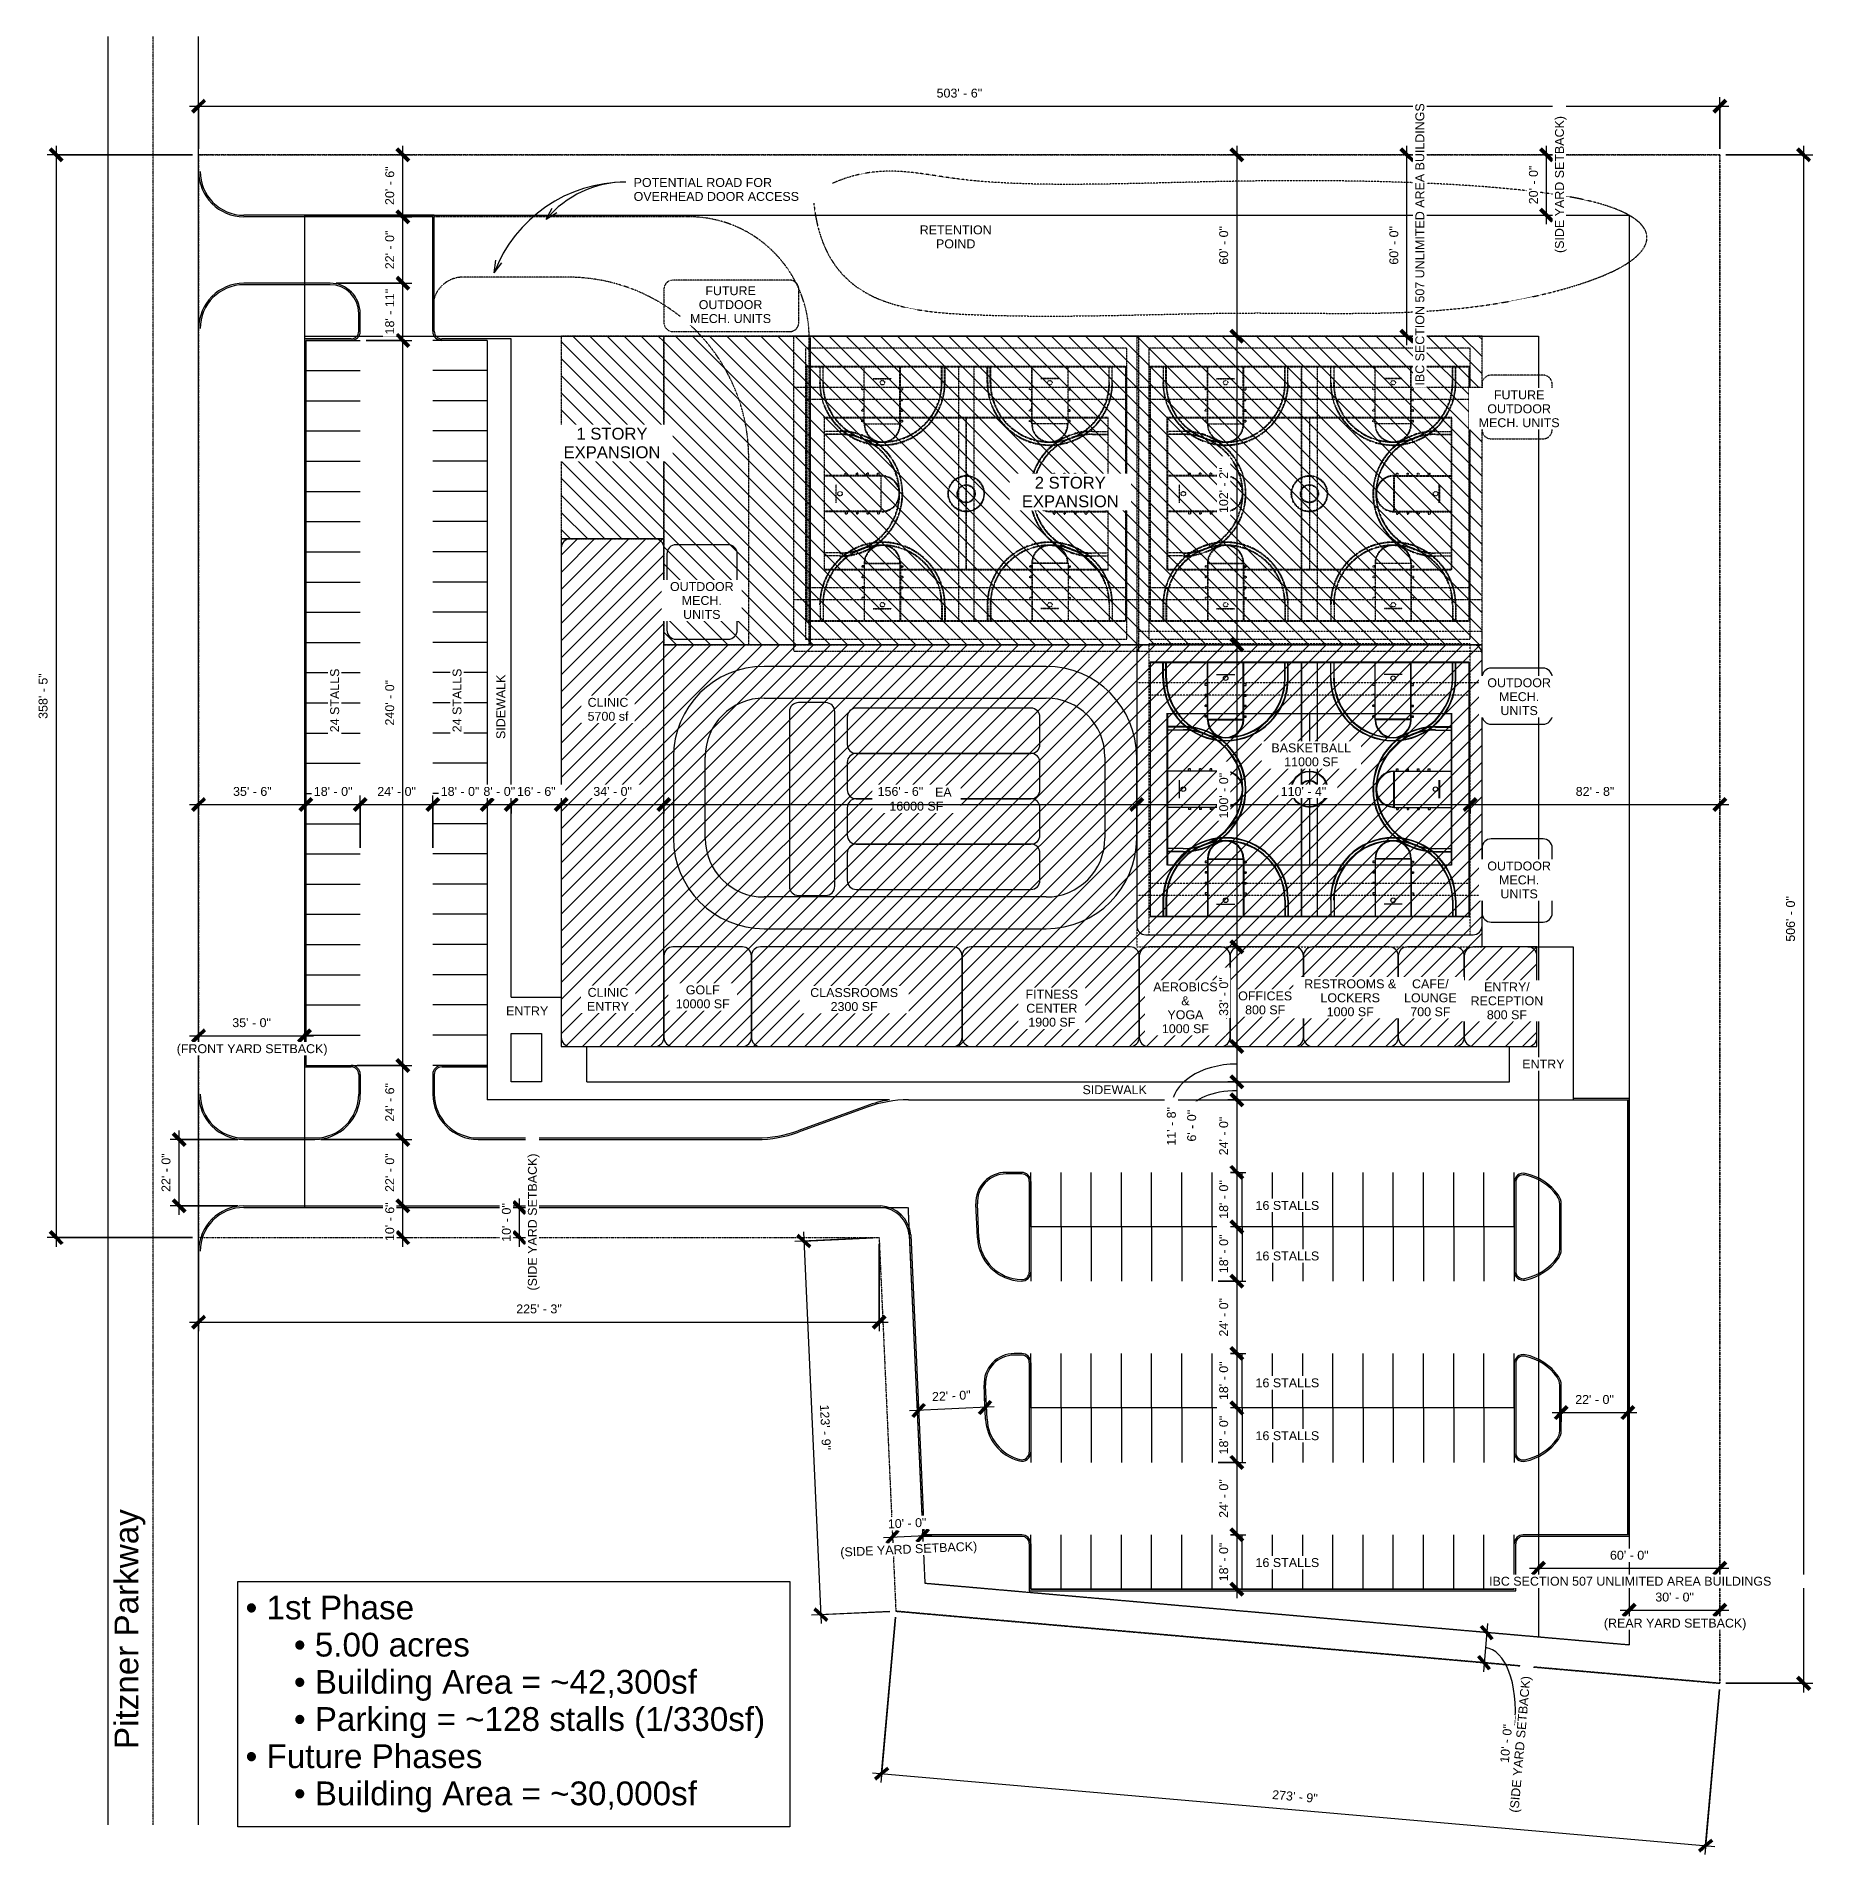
# Model space of a CAD drawing. Header units: inches. Extents: x 38424 to 45539, y -26222 to -19000.
import ezdxf

# ---------------------------------------------------------------- set-up
doc = ezdxf.new("R2010")
doc.units = ezdxf.units.IN
doc.header["$MEASUREMENT"] = 0
for name, pattern in [('Center', [1.25, 0.25, -0.1875, 0.625, -0.1875]), ('Center 1_4_', [0.53125, 0.25, -0.09375, 0.09375, -0.09375]), ('Dash 1_16_', [0.125, 0.0625, -0.0625]), ('Hidden', [0.28125, 0.1875, -0.09375]), ('Hidden 1_8_', [0.1875, 0.125, -0.0625])]:
    doc.linetypes.add(name, pattern=pattern)
for name, color, linetype, lineweight in [('A-ANNO-DIMS', 211, 'Continuous', 9), ('A-ANNO-DIMS-384', 211, 'Continuous', 9), ('A-BLDG-OTLN', 171, 'Continuous', 9), ('A-BLDG-OTLN-FUTURE', 151, 'Dash 1_16_', 9), ('A-DETL', 90, 'Continuous', 9), ('A-DETL-CNTR', 5, 'Center 1_4_', 9), ('A-DETL-GENF', 92, 'Continuous', 9), ('A-DETL-HDLN', 90, 'Hidden 1_8_', 9), ('A-DETL-MEDM', 33, 'Continuous', 9), ('A-DETL-WIDE', 214, 'Continuous', 15), ('A-PROP-LINE', 214, 'Center', 15), ('A-PROP-SBCK', 71, 'Hidden', 15), ('A-SITE-CURB', 90, 'Continuous', 9), ('A-SITE-ROAD', 130, 'Continuous', 9), ('A-SITE-SWLK', 140, 'Continuous', 9), ('A-SLAB-CONC', 180, 'Continuous', 9), ('G-ANNO-TEXT', 231, 'Continuous', 9), ('L-SITE', 91, 'Continuous', 9)]:
    doc.layers.add(name, color=color, linetype=linetype, lineweight=lineweight)
doc.styles.add('Arial', font='arial.ttf', dxfattribs={"height": 35.407186})
doc.styles.add('Arial_1', font='arial.ttf', dxfattribs={"height": 94.419162})
doc.styles.add('Arial_2', font='arial.ttf', dxfattribs={"height": 47.209581})
doc.dimstyles.new('Linear_-_3_32__Arial', dxfattribs={"dimscale": 12, "dimtxt": 36, "dimasz": 4, "dimexe": 3, "dimexo": 2, "dimgap": 2, "dimtad": 1, "dimdec": 0, "dimzin": 1, "dimdsep": 46, "dimlunit": 4, "dimtxsty": 'Arial', "dimblk1": 'OBLIQUE', "dimblk2": 'OBLIQUE', "dimsah": 1, "dimcen": 0.09, "dimdle": 3, "dimazin": 0, "dimtfac": 1, "dimtdec": 4, "dimtix": 1, "dimtmove": 0, "dimatfit": 3, "dimfxl": 1, "dimtvp": 1, "dimtfill": 1, "dimfrac": 2, "dimtolj": 1, "dimtzin": 0, "dimarcsym": 2})
doc.dimstyles.new('Linear_-_3_32__Arial_1', dxfattribs={"dimscale": 12, "dimtxt": 36, "dimasz": 4, "dimexe": 3, "dimexo": 2, "dimgap": 2, "dimtad": 1, "dimdec": 0, "dimzin": 1, "dimdsep": 46, "dimlunit": 4, "dimtxsty": 'Arial', "dimblk1": 'OBLIQUE', "dimblk2": 'OBLIQUE', "dimsah": 1, "dimcen": 0.09, "dimdle": 3, "dimazin": 0, "dimtfac": 1, "dimtdec": 4, "dimtix": 1, "dimtmove": 1, "dimatfit": 3, "dimfxl": 1, "dimtvp": 1, "dimtfill": 1, "dimfrac": 2, "dimtolj": 1, "dimtzin": 0, "dimarcsym": 2})
doc.dimstyles.new('Linear_-_3_32__Arial_2', dxfattribs={"dimscale": 12, "dimtxt": 36, "dimasz": 4, "dimexe": 3, "dimexo": 2, "dimgap": 2, "dimtad": 1, "dimdec": 0, "dimzin": 1, "dimdsep": 46, "dimlunit": 4, "dimtxsty": 'Arial', "dimblk1": 'OBLIQUE', "dimblk2": 'OBLIQUE', "dimsah": 1, "dimcen": 0.09, "dimdle": 3, "dimazin": 0, "dimtfac": 1, "dimtdec": 4, "dimtix": 1, "dimtmove": 0, "dimatfit": 3, "dimfxl": 1, "dimtvp": 1, "dimtfill": 1, "dimfrac": 2, "dimtolj": 1, "dimtzin": 0, "dimarcsym": 2})
doc.dimstyles.new('Linear_-_3_32__Arial_3', dxfattribs={"dimscale": 12, "dimtxt": 36, "dimasz": 4, "dimexe": 3, "dimexo": 2, "dimgap": 2, "dimtad": 1, "dimdec": 0, "dimzin": 1, "dimdsep": 46, "dimlunit": 4, "dimtxsty": 'Arial', "dimblk1": 'OBLIQUE', "dimblk2": 'OBLIQUE', "dimsah": 1, "dimcen": 0.09, "dimdle": 3, "dimazin": 0, "dimtfac": 1, "dimtdec": 4, "dimtix": 1, "dimtmove": 0, "dimatfit": 3, "dimfxl": 1, "dimtvp": 1, "dimtfill": 1, "dimfrac": 2, "dimtolj": 1, "dimtzin": 0, "dimarcsym": 2})
pattern_1 = [(135, (0, 0), (-33.941125, -33.941125), [])]

msp = doc.modelspace()

# ---------------------------------------------------------------- texts
at = {"layer": 'G-ANNO-TEXT', "color": 7, "insert": (38734.2, -25802.7), "char_height": 94.419, "width": 1126.656, "attachment_point": 1, "rotation": 90, "line_spacing_factor": 0.938532, "style": 'Arial_1'}
msp.add_mtext('Pitzner Parkway\\P', dxfattribs=at)
at = {"layer": 'G-ANNO-TEXT', "color": 7, "char_height": 94.419, "attachment_point": 1, "line_spacing_factor": 0.938532, "style": 'Arial_1'}
for s, insert, width in [('• 1st Phase', (39255, -25193.1), 786.148), ('• 5.00 acres', (39447, -25340.8), 821.011), ('• Building Area = ~42,300sf', (39447, -25488.5), 1879.087), ('• Parking = ~128 stalls (1/330sf)', (39447, -25636.2), 2203.307), ('• Future Phases', (39255, -25783.9), 1103.397), ('• Building Area = ~30,000sf', (39447, -25931.5), 1879.087)]:
    msp.add_mtext(s, dxfattribs=dict(at, insert=insert, width=width))

# ---------------------------------------------------------------- blocks, each defined once
blk = doc.blocks.new('Parking_Stall_Multiple - Parking_Stall_Multiple-396462-Level 1')
at = {"layer": 'L-SITE'}
for p, q in [((0, 0), (0, -120)), ((0, 0), (216, 0)), ((0, -120), (0, -240)), ((0, -120), (216, -120)), ((0, -120), (216, -120)), ((0, -240), (0, -360)), ((0, -240), (216, -240)), ((0, -240), (216, -240)), ((0, -360), (0, -480)), ((0, -360), (216, -360)), ((0, -360), (216, -360)), ((0, -480), (0, -600)), ((0, -480), (216, -480)), ((0, -480), (216, -480)), ((0, -600), (0, -720)), ((0, -600), (216, -600)), ((0, -600), (216, -600)), ((0, -720), (0, -840)), ((0, -720), (216, -720)), ((0, -720), (216, -720)), ((0, -840), (0, -960)), ((0, -840), (216, -840)), ((0, -840), (216, -840)), ((0, -960), (0, -1080)), ((0, -960), (216, -960)), ((0, -960), (216, -960)), ((0, -1080), (0, -1200)), ((0, -1080), (216, -1080)), ((0, -1080), (216, -1080)), ((0, -1200), (0, -1320)), ((0, -1200), (216, -1200)), ((0, -1200), (216, -1200)), ((0, -1320), (0, -1440)), ((0, -1320), (216, -1320)), ((0, -1320), (216, -1320)), ((0, -1440), (0, -1560)), ((0, -1440), (216, -1440)), ((0, -1440), (216, -1440)), ((0, -1560), (0, -1680)), ((0, -1560), (216, -1560)), ((0, -1560), (216, -1560)), ((0, -1680), (0, -1800)), ((0, -1680), (216, -1680)), ((0, -1680), (216, -1680)), ((0, -1800), (0, -1920)), ((0, -1800), (216, -1800)), ((0, -1800), (216, -1800)), ((0, -1920), (216, -1920))]:
    blk.add_line(p, q, dxfattribs=at)
blk = doc.blocks.new('Parking_Stall_Multiple - Parking_Stall_Multiple-396499-Level 1')
at = {"layer": 'L-SITE'}
for p, q in [((0, 0), (0, -120)), ((0, 0), (216, 0)), ((0, -120), (0, -240)), ((0, -120), (216, -120)), ((0, -120), (216, -120)), ((0, -240), (0, -360)), ((0, -240), (216, -240)), ((0, -240), (216, -240)), ((0, -360), (0, -480)), ((0, -360), (216, -360)), ((0, -360), (216, -360)), ((0, -480), (0, -600)), ((0, -480), (216, -480)), ((0, -480), (216, -480)), ((0, -600), (0, -720)), ((0, -600), (216, -600)), ((0, -600), (216, -600)), ((0, -720), (0, -840)), ((0, -720), (216, -720)), ((0, -720), (216, -720)), ((0, -840), (0, -960)), ((0, -840), (216, -840)), ((0, -840), (216, -840)), ((0, -960), (0, -1080)), ((0, -960), (216, -960)), ((0, -960), (216, -960)), ((0, -1080), (0, -1200)), ((0, -1080), (216, -1080)), ((0, -1080), (216, -1080)), ((0, -1200), (0, -1320)), ((0, -1200), (216, -1200)), ((0, -1200), (216, -1200)), ((0, -1320), (0, -1440)), ((0, -1320), (216, -1320)), ((0, -1320), (216, -1320)), ((0, -1440), (0, -1560)), ((0, -1440), (216, -1440)), ((0, -1440), (216, -1440)), ((0, -1560), (0, -1680)), ((0, -1560), (216, -1560)), ((0, -1560), (216, -1560)), ((0, -1680), (0, -1800)), ((0, -1680), (216, -1680)), ((0, -1680), (216, -1680)), ((0, -1800), (0, -1920)), ((0, -1800), (216, -1800)), ((0, -1800), (216, -1800)), ((0, -1920), (0, -2040)), ((0, -1920), (216, -1920)), ((0, -1920), (216, -1920)), ((0, -2040), (0, -2160)), ((0, -2040), (216, -2040)), ((0, -2040), (216, -2040)), ((0, -2160), (0, -2280)), ((0, -2160), (216, -2160)), ((0, -2160), (216, -2160)), ((0, -2280), (0, -2400)), ((0, -2280), (216, -2280)), ((0, -2280), (216, -2280)), ((0, -2400), (0, -2520)), ((0, -2400), (216, -2400)), ((0, -2400), (216, -2400)), ((0, -2520), (0, -2640)), ((0, -2520), (216, -2520)), ((0, -2520), (216, -2520)), ((0, -2640), (0, -2760)), ((0, -2640), (216, -2640)), ((0, -2640), (216, -2640)), ((0, -2760), (0, -2880)), ((0, -2760), (216, -2760)), ((0, -2760), (216, -2760)), ((0, -2880), (216, -2880))]:
    blk.add_line(p, q, dxfattribs=at)
blk = doc.blocks.new('Parking_Stall_Multiple - Parking_Stall_Multiple-396552-Level 1')
at = {"layer": 'L-SITE'}
for p, q in [((0, 2760), (0, 2880)), ((0, 2880), (216, 2880)), ((0, 2760), (216, 2760)), ((0, 2640), (0, 2760)), ((0, 2760), (216, 2760)), ((0, 2640), (216, 2640)), ((0, 2520), (0, 2640)), ((0, 2640), (216, 2640)), ((0, 2520), (216, 2520)), ((0, 2400), (0, 2520)), ((0, 2520), (216, 2520)), ((0, 2400), (216, 2400)), ((0, 2280), (0, 2400)), ((0, 2400), (216, 2400)), ((0, 2280), (216, 2280)), ((0, 2160), (0, 2280)), ((0, 2280), (216, 2280)), ((0, 2160), (216, 2160)), ((0, 2040), (0, 2160)), ((0, 2160), (216, 2160)), ((0, 2040), (216, 2040)), ((0, 1920), (0, 2040)), ((0, 2040), (216, 2040)), ((0, 1920), (216, 1920)), ((0, 1800), (0, 1920)), ((0, 1920), (216, 1920)), ((0, 1800), (216, 1800)), ((0, 1680), (0, 1800)), ((0, 1800), (216, 1800)), ((0, 1680), (216, 1680)), ((0, 1560), (0, 1680)), ((0, 1680), (216, 1680)), ((0, 1560), (216, 1560)), ((0, 1440), (0, 1560)), ((0, 1560), (216, 1560)), ((0, 1440), (216, 1440)), ((0, 1320), (0, 1440)), ((0, 1440), (216, 1440)), ((0, 1320), (216, 1320)), ((0, 1200), (0, 1320)), ((0, 1320), (216, 1320)), ((0, 1200), (216, 1200)), ((0, 1080), (0, 1200)), ((0, 1200), (216, 1200)), ((0, 1080), (216, 1080)), ((0, 960), (0, 1080)), ((0, 1080), (216, 1080)), ((0, 960), (216, 960)), ((0, 840), (0, 960)), ((0, 960), (216, 960)), ((0, 840), (216, 840)), ((0, 720), (0, 840)), ((0, 840), (216, 840)), ((0, 720), (216, 720)), ((0, 600), (0, 720)), ((0, 720), (216, 720)), ((0, 600), (216, 600)), ((0, 480), (0, 600)), ((0, 600), (216, 600)), ((0, 480), (216, 480)), ((0, 360), (0, 480)), ((0, 480), (216, 480)), ((0, 360), (216, 360)), ((0, 240), (0, 360)), ((0, 360), (216, 360)), ((0, 240), (216, 240)), ((0, 120), (0, 240)), ((0, 240), (216, 240)), ((0, 120), (216, 120)), ((0, 0), (0, 120)), ((0, 120), (216, 120)), ((0, 0), (216, 0))]:
    blk.add_line(p, q, dxfattribs=at)
blk = doc.blocks.new('Parking_Stall_Multiple - Parking_Stall_Multiple-396605-Level 1')
at = {"layer": 'L-SITE'}
for p, q in [((0, 1800), (0, 1920)), ((0, 1920), (216, 1920)), ((0, 1800), (216, 1800)), ((0, 1680), (0, 1800)), ((0, 1800), (216, 1800)), ((0, 1680), (216, 1680)), ((0, 1560), (0, 1680)), ((0, 1680), (216, 1680)), ((0, 1560), (216, 1560)), ((0, 1440), (0, 1560)), ((0, 1560), (216, 1560)), ((0, 1440), (216, 1440)), ((0, 1320), (0, 1440)), ((0, 1440), (216, 1440)), ((0, 1320), (216, 1320)), ((0, 1200), (0, 1320)), ((0, 1320), (216, 1320)), ((0, 1200), (216, 1200)), ((0, 1080), (0, 1200)), ((0, 1200), (216, 1200)), ((0, 1080), (216, 1080)), ((0, 960), (0, 1080)), ((0, 1080), (216, 1080)), ((0, 960), (216, 960)), ((0, 840), (0, 960)), ((0, 960), (216, 960)), ((0, 840), (216, 840)), ((0, 720), (0, 840)), ((0, 840), (216, 840)), ((0, 720), (216, 720)), ((0, 600), (0, 720)), ((0, 720), (216, 720)), ((0, 600), (216, 600)), ((0, 480), (0, 600)), ((0, 600), (216, 600)), ((0, 480), (216, 480)), ((0, 360), (0, 480)), ((0, 480), (216, 480)), ((0, 360), (216, 360)), ((0, 240), (0, 360)), ((0, 360), (216, 360)), ((0, 240), (216, 240)), ((0, 120), (0, 240)), ((0, 240), (216, 240)), ((0, 120), (216, 120)), ((0, 0), (0, 120)), ((0, 120), (216, 120)), ((0, 0), (216, 0))]:
    blk.add_line(p, q, dxfattribs=at)
blk = doc.blocks.new('Parking_Stall_Multiple - Parking_Stall_Multiple-397044-Level 1')
at = {"layer": 'L-SITE'}
for p, q in [((0, 0), (0, -120)), ((0, 0), (216, 0)), ((0, -120), (0, -240)), ((0, -120), (216, -120)), ((0, -120), (216, -120)), ((0, -240), (0, -360)), ((0, -240), (216, -240)), ((0, -240), (216, -240)), ((0, -360), (0, -480)), ((0, -360), (216, -360)), ((0, -360), (216, -360)), ((0, -480), (0, -600)), ((0, -480), (216, -480)), ((0, -480), (216, -480)), ((0, -600), (0, -720)), ((0, -600), (216, -600)), ((0, -600), (216, -600)), ((0, -720), (0, -840)), ((0, -720), (216, -720)), ((0, -720), (216, -720)), ((0, -840), (0, -960)), ((0, -840), (216, -840)), ((0, -840), (216, -840)), ((0, -960), (0, -1080)), ((0, -960), (216, -960)), ((0, -960), (216, -960)), ((0, -1080), (0, -1200)), ((0, -1080), (216, -1080)), ((0, -1080), (216, -1080)), ((0, -1200), (0, -1320)), ((0, -1200), (216, -1200)), ((0, -1200), (216, -1200)), ((0, -1320), (0, -1440)), ((0, -1320), (216, -1320)), ((0, -1320), (216, -1320)), ((0, -1440), (0, -1560)), ((0, -1440), (216, -1440)), ((0, -1440), (216, -1440)), ((0, -1560), (0, -1680)), ((0, -1560), (216, -1560)), ((0, -1560), (216, -1560)), ((0, -1680), (0, -1800)), ((0, -1680), (216, -1680)), ((0, -1680), (216, -1680)), ((0, -1800), (0, -1920)), ((0, -1800), (216, -1800)), ((0, -1800), (216, -1800)), ((0, -1920), (216, -1920))]:
    blk.add_line(p, q, dxfattribs=at)
blk = doc.blocks.new('Parking_Stall_Multiple - Parking_Stall_Multiple-397081-Level 1')
at = {"layer": 'L-SITE'}
for p, q in [((0, 1800), (0, 1920)), ((0, 1920), (216, 1920)), ((0, 1800), (216, 1800)), ((0, 1680), (0, 1800)), ((0, 1800), (216, 1800)), ((0, 1680), (216, 1680)), ((0, 1560), (0, 1680)), ((0, 1680), (216, 1680)), ((0, 1560), (216, 1560)), ((0, 1440), (0, 1560)), ((0, 1560), (216, 1560)), ((0, 1440), (216, 1440)), ((0, 1320), (0, 1440)), ((0, 1440), (216, 1440)), ((0, 1320), (216, 1320)), ((0, 1200), (0, 1320)), ((0, 1320), (216, 1320)), ((0, 1200), (216, 1200)), ((0, 1080), (0, 1200)), ((0, 1200), (216, 1200)), ((0, 1080), (216, 1080)), ((0, 960), (0, 1080)), ((0, 1080), (216, 1080)), ((0, 960), (216, 960)), ((0, 840), (0, 960)), ((0, 960), (216, 960)), ((0, 840), (216, 840)), ((0, 720), (0, 840)), ((0, 840), (216, 840)), ((0, 720), (216, 720)), ((0, 600), (0, 720)), ((0, 720), (216, 720)), ((0, 600), (216, 600)), ((0, 480), (0, 600)), ((0, 600), (216, 600)), ((0, 480), (216, 480)), ((0, 360), (0, 480)), ((0, 480), (216, 480)), ((0, 360), (216, 360)), ((0, 240), (0, 360)), ((0, 360), (216, 360)), ((0, 240), (216, 240)), ((0, 120), (0, 240)), ((0, 240), (216, 240)), ((0, 120), (216, 120)), ((0, 0), (0, 120)), ((0, 120), (216, 120)), ((0, 0), (216, 0))]:
    blk.add_line(p, q, dxfattribs=at)
blk = doc.blocks.new('DIMBLOCK1-Level 1')
at = {"layer": 'A-ANNO-DIMS-384'}
for p, q in [((45134.8, -19470.1), (45479.6, -19470.1)), ((45443.6, -19470.1), (45134.8, -19470.1)), ((45443.6, -19434.1), (45443.6, -25577.6)), ((45134.8, -25541.6), (45479.6, -25541.6)), ((45443.6, -25541.6), (45134.8, -25541.6))]:
    blk.add_line(p, q, dxfattribs=at)
at = {"layer": 'A-ANNO-DIMS-384', "lineweight": 50}
for p, q in [((45443.6, -19470.1), (45419.6, -19446.1)), ((45443.6, -19470.1), (45467.6, -19494.1)), ((45443.6, -25541.6), (45419.6, -25517.6)), ((45443.6, -25541.6), (45467.6, -25565.6))]:
    blk.add_line(p, q, dxfattribs=at)
at = {"layer": 'A-ANNO-DIMS-384', "color": 0, "insert": (45373.6, -22595.8), "char_height": 35.41, "width": 216, "attachment_point": 1, "rotation": 90, "line_spacing_factor": 0.938532, "style": 'Arial', "bg_fill": 3, "box_fill_scale": 1.25, "bg_fill_color": 0, "bg_fill_transparency": 0}
blk.add_mtext('506\' - 0"', dxfattribs=at)
blk = doc.blocks.new('_Oblique')
at = {"color": 0, "linetype": 'ByBlock', "lineweight": -2}
blk.add_line((-0.5, -0.5), (0.5, 0.5), dxfattribs=at)
blk = doc.blocks.new('DIMBLOCK2-Level 1')
at = {"layer": 'A-ANNO-DIMS-384'}
for p, q in [((41835.8, -25279.2), (41778.3, -25935.7)), ((41781.4, -25899.9), (41835.8, -25279.2)), ((45108.7, -25565.5), (45051.2, -26222.1)), ((45054.4, -26186.2), (45108.7, -25565.5)), ((41745.6, -25896.7), (45090.2, -26189.3))]:
    blk.add_line(p, q, dxfattribs=at)
at = {"layer": 'A-ANNO-DIMS-384', "lineweight": 50}
for p, q in [((41781.4, -25899.9), (41755.4, -25921.7)), ((41781.4, -25899.9), (41807.4, -25878)), ((45054.4, -26186.2), (45028.4, -26208)), ((45054.4, -26186.2), (45080.4, -26164.4))]:
    blk.add_line(p, q, dxfattribs=at)
at = {"layer": 'A-ANNO-DIMS-384', "color": 0, "insert": (43334.3, -25965.5), "char_height": 35.41, "width": 216, "attachment_point": 1, "rotation": 355, "line_spacing_factor": 0.938532, "style": 'Arial', "bg_fill": 3, "box_fill_scale": 1.25, "bg_fill_color": 0, "bg_fill_transparency": 0}
blk.add_mtext('273\' - 9"', dxfattribs=at)
blk = doc.blocks.new('DIMBLOCK3-Level 1')
at = {"layer": 'A-ANNO-DIMS-384'}
for p, q in [((39032.4, -19277.2), (45146.8, -19277.2)), ((39068.4, -19446.1), (39068.4, -19241.2)), ((39068.4, -19277.2), (39068.4, -19446.1)), ((45110.8, -19446.1), (45110.8, -19241.2)), ((45110.8, -19277.2), (45110.8, -19446.1))]:
    blk.add_line(p, q, dxfattribs=at)
at = {"layer": 'A-ANNO-DIMS-384', "lineweight": 50}
for p, q in [((39068.4, -19277.2), (39044.4, -19301.2)), ((39068.4, -19277.2), (39092.4, -19253.2)), ((45110.8, -19277.2), (45086.8, -19301.2)), ((45110.8, -19277.2), (45134.8, -19253.2))]:
    blk.add_line(p, q, dxfattribs=at)
at = {"layer": 'A-ANNO-DIMS-384', "color": 0, "insert": (41999.6, -19207.2), "char_height": 35.41, "width": 216, "attachment_point": 1, "line_spacing_factor": 0.938532, "style": 'Arial', "bg_fill": 3, "box_fill_scale": 1.25, "bg_fill_color": 0, "bg_fill_transparency": 0}
blk.add_mtext('503\' - 6"', dxfattribs=at)
blk = doc.blocks.new('DIMBLOCK4-Level 1')
at = {"layer": 'A-ANNO-DIMS-384', "lineweight": 50}
for p, q in [((43868, -19470.1), (43844, -19446.1)), ((43868, -19470.1), (43892, -19494.1)), ((43868, -20190.1), (43844, -20166.1)), ((43868, -20190.1), (43892, -20214.1))]:
    blk.add_line(p, q, dxfattribs=at)
at = {"layer": 'A-ANNO-DIMS-384'}
for p, q in [((43858, -19470.1), (43904, -19470.1)), ((43868, -19470.1), (43858, -19470.1)), ((43868, -20226.1), (43868, -19434.1)), ((43858, -20190.1), (43904, -20190.1)), ((43868, -20190.1), (43858, -20190.1))]:
    blk.add_line(p, q, dxfattribs=at)
at = {"layer": 'A-ANNO-DIMS-384', "color": 0, "attachment_point": 1, "rotation": 90, "line_spacing_factor": 0.938532, "style": 'Arial', "bg_fill": 3, "box_fill_scale": 1.25, "bg_fill_color": 0, "bg_fill_transparency": 0}
for s, insert, char_height, width in [('IBC SECTION 507 UNLIMITED AREA BUILDINGS', (43901.4, -20386.7), 35.407, 1335.877), ('60\' - 0"', (43798.1, -19906.5), 35.41, 183.434)]:
    blk.add_mtext(s, dxfattribs=dict(at, insert=insert, char_height=char_height, width=width))
blk = doc.blocks.new('DIMBLOCK5-Level 1')
at = {"layer": 'A-ANNO-DIMS-384'}
for p, q in [((39044.4, -19470.1), (38466.6, -19470.1)), ((38502.6, -19434.1), (38502.6, -23807.3)), ((38502.6, -19470.1), (39044.4, -19470.1)), ((39044.4, -23771.3), (38466.6, -23771.3)), ((38502.6, -23771.3), (39044.4, -23771.3))]:
    blk.add_line(p, q, dxfattribs=at)
at = {"layer": 'A-ANNO-DIMS-384', "lineweight": 50}
for p, q in [((38502.6, -19470.1), (38478.6, -19446.1)), ((38502.6, -19470.1), (38526.6, -19494.1)), ((38502.6, -23771.3), (38478.6, -23747.3)), ((38502.6, -23771.3), (38526.6, -23795.3))]:
    blk.add_line(p, q, dxfattribs=at)
at = {"layer": 'A-ANNO-DIMS-384', "color": 0, "insert": (38432.7, -21710.7), "char_height": 35.41, "width": 216, "attachment_point": 1, "rotation": 90, "line_spacing_factor": 0.938532, "style": 'Arial', "bg_fill": 3, "box_fill_scale": 1.25, "bg_fill_color": 0, "bg_fill_transparency": 0}
blk.add_mtext('358\' - 5"', dxfattribs=at)
blk = doc.blocks.new('DIMBLOCK6-Level 1')
at = {"layer": 'A-ANNO-DIMS-384'}
for p, q in [((39068.4, -23795.3), (39068.4, -24142.7)), ((39068.4, -24106.7), (39068.4, -23795.3)), ((41771.3, -23795.3), (41771.3, -24142.7)), ((41771.3, -24106.7), (41771.3, -23795.3)), ((39032.4, -24106.7), (41807.3, -24106.7))]:
    blk.add_line(p, q, dxfattribs=at)
at = {"layer": 'A-ANNO-DIMS-384', "lineweight": 50}
for p, q in [((39068.4, -24106.7), (39044.4, -24130.7)), ((39068.4, -24106.7), (39092.4, -24082.7)), ((41771.3, -24106.7), (41747.3, -24130.7)), ((41771.3, -24106.7), (41795.3, -24082.7))]:
    blk.add_line(p, q, dxfattribs=at)
at = {"layer": 'A-ANNO-DIMS-384', "color": 0, "insert": (40329.8, -24036.7), "char_height": 35.41, "width": 216, "attachment_point": 1, "line_spacing_factor": 0.938532, "style": 'Arial', "bg_fill": 3, "box_fill_scale": 1.25, "bg_fill_color": 0, "bg_fill_transparency": 0}
blk.add_mtext('225\' - 3"', dxfattribs=at)
blk = doc.blocks.new('DIMBLOCK7-Level 1')
at = {"layer": 'A-ANNO-DIMS-384', "lineweight": 50}
for p, q in [((41472.7, -23784.7), (41447.6, -23761.8)), ((41472.7, -23784.7), (41497.7, -23807.6)), ((41539.2, -25268.6), (41514.2, -25245.7)), ((41539.2, -25268.6), (41564.3, -25291.5))]:
    blk.add_line(p, q, dxfattribs=at)
at = {"layer": 'A-ANNO-DIMS-384'}
for p, q in [((41471, -23748.8), (41540.8, -25304.6)), ((41747.3, -23772.4), (41436.7, -23786.3)), ((41472.7, -23784.7), (41747.3, -23772.4)), ((41813.9, -25256.3), (41503.3, -25270.3)), ((41539.2, -25268.6), (41813.9, -25256.3))]:
    blk.add_line(p, q, dxfattribs=at)
at = {"layer": 'A-ANNO-DIMS-384', "color": 0, "insert": (41571.8, -24433.6), "char_height": 35.41, "width": 216, "attachment_point": 1, "rotation": 272.56882, "line_spacing_factor": 0.938532, "style": 'Arial', "bg_fill": 3, "box_fill_scale": 1.25, "bg_fill_color": 0, "bg_fill_transparency": 0}
blk.add_mtext('123\' - 9"', dxfattribs=at)
blk = doc.blocks.new('DIMBLOCK8-Level 1')
at = {"layer": 'A-ANNO-DIMS-384', "lineweight": 50}
for p, q in [((39068.4, -22969.5), (39092.4, -22945.5)), ((39488.4, -22969.5), (39512.4, -22945.5)), ((39068.4, -22969.5), (39044.4, -22993.5)), ((39488.4, -22969.5), (39464.4, -22993.5))]:
    blk.add_line(p, q, dxfattribs=at)
at = {"layer": 'A-ANNO-DIMS-384'}
for p, q in [((39068.4, -22959.6), (39068.4, -23005.5)), ((39068.4, -22969.5), (39068.4, -22959.6)), ((39488.4, -22959.6), (39488.4, -23005.5)), ((39488.4, -22969.5), (39488.4, -22959.6)), ((39032.4, -22969.5), (39524.4, -22969.5))]:
    blk.add_line(p, q, dxfattribs=at)
at = {"layer": 'A-ANNO-DIMS-384', "color": 0, "attachment_point": 1, "line_spacing_factor": 0.938532, "style": 'Arial', "bg_fill": 3, "box_fill_scale": 1.25, "bg_fill_color": 0, "bg_fill_transparency": 0}
for s, insert, char_height, width in [('35\' - 0"', (39202, -22899.6), 35.41, 183.434), ('(FRONT YARD SETBACK)', (38981.3, -23003), 35.407, 713.132)]:
    blk.add_mtext(s, dxfattribs=dict(at, insert=insert, char_height=char_height, width=width))
blk = doc.blocks.new('DIMBLOCK9-Level 1')
at = {"layer": 'A-ANNO-DIMS-384'}
for p, q in [((44194.9, -25341), (44149.2, -25337)), ((44188.2, -25304.3), (44171.4, -25495.5)), ((44185, -25340.1), (44194.9, -25341)), ((44184.5, -25460.6), (44138.7, -25456.5)), ((44174.6, -25459.7), (44184.5, -25460.6))]:
    blk.add_line(p, q, dxfattribs=at)
at = {"layer": 'A-ANNO-DIMS-384', "lineweight": 50}
for p, q in [((44185, -25340.1), (44163.2, -25314.1)), ((44185, -25340.1), (44206.8, -25366.1)), ((44174.6, -25459.7), (44152.7, -25433.7)), ((44174.6, -25459.7), (44196.4, -25485.7))]:
    blk.add_line(p, q, dxfattribs=at)
at = {"layer": 'A-ANNO-DIMS-384'}
blk.add_ellipse((44154, -25694.9), major_axis=(25.8, 295), ratio=0.482762, start_param=4.712389, end_param=6.283185, dxfattribs=at)
at = {"layer": 'A-ANNO-DIMS-384', "color": 0, "insert": (44275.6, -26053.3), "char_height": 35.407, "width": 648, "attachment_point": 1, "rotation": 85, "line_spacing_factor": 0.938532, "style": 'Arial', "bg_fill": 3, "box_fill_scale": 1.25, "bg_fill_color": 0, "bg_fill_transparency": 0}
blk.add_mtext('(SIDE YARD SETBACK)', dxfattribs=at)
at = {"layer": 'A-ANNO-DIMS-384', "color": 0, "insert": (44237.3, -25855.6), "char_height": 35.41, "width": 183.434, "attachment_point": 1, "rotation": 85, "line_spacing_factor": 0.938532, "style": 'Arial', "bg_fill": 3, "box_fill_scale": 1.25, "bg_fill_color": 0, "bg_fill_transparency": 0}
blk.add_mtext('10\' - 0"', dxfattribs=at)
blk = doc.blocks.new('DIMBLOCK10-Level 1')
at = {"layer": 'A-ANNO-DIMS-384'}
for p, q in [((44714.8, -25251.2), (45146.8, -25251.2)), ((44750.8, -25241.2), (44750.8, -25287.2)), ((44750.8, -25251.2), (44750.8, -25241.2)), ((45110.8, -25241.2), (45110.8, -25287.2)), ((45110.8, -25251.2), (45110.8, -25241.2))]:
    blk.add_line(p, q, dxfattribs=at)
at = {"layer": 'A-ANNO-DIMS-384', "lineweight": 50}
for p, q in [((44750.8, -25251.2), (44726.8, -25275.2)), ((44750.8, -25251.2), (44774.8, -25227.2)), ((45110.8, -25251.2), (45086.8, -25275.2)), ((45110.8, -25251.2), (45134.8, -25227.2))]:
    blk.add_line(p, q, dxfattribs=at)
at = {"layer": 'A-ANNO-DIMS-384', "color": 0, "attachment_point": 1, "line_spacing_factor": 0.938532, "style": 'Arial', "bg_fill": 3, "box_fill_scale": 1.25, "bg_fill_color": 0, "bg_fill_transparency": 0}
for s, insert, char_height, width in [('30\' - 0"', (44854.3, -25181.2), 35.41, 183.434), ('(REAR YARD SETBACK)', (44650, -25284.6), 35.407, 673.92)]:
    blk.add_mtext(s, dxfattribs=dict(at, insert=insert, char_height=char_height, width=width))
blk = doc.blocks.new('DIMBLOCK11-Level 1')
at = {"layer": 'A-ANNO-DIMS-384', "lineweight": 50}
for p, q in [((44390.8, -25084.8), (44414.8, -25060.8)), ((45110.8, -25084.8), (45134.8, -25060.8)), ((44390.8, -25084.8), (44366.8, -25108.8)), ((45110.8, -25084.8), (45086.8, -25108.8))]:
    blk.add_line(p, q, dxfattribs=at)
at = {"layer": 'A-ANNO-DIMS-384'}
for p, q in [((44354.8, -25084.8), (45146.8, -25084.8)), ((44390.8, -25074.9), (44390.8, -25120.8)), ((44390.8, -25084.8), (44390.8, -25074.9)), ((45110.8, -25074.9), (45110.8, -25120.8)), ((45110.8, -25084.8), (45110.8, -25074.9))]:
    blk.add_line(p, q, dxfattribs=at)
at = {"layer": 'A-ANNO-DIMS-384', "color": 0, "attachment_point": 1, "line_spacing_factor": 0.938532, "style": 'Arial', "bg_fill": 3, "box_fill_scale": 1.25, "bg_fill_color": 0, "bg_fill_transparency": 0}
for s, insert, char_height, width in [('60\' - 0"', (44674.3, -25014.9), 35.41, 183.434), ('IBC SECTION 507 UNLIMITED AREA BUILDINGS', (44194.1, -25118.3), 35.407, 1335.877)]:
    blk.add_mtext(s, dxfattribs=dict(at, insert=insert, char_height=char_height, width=width))
blk = doc.blocks.new('DIMBLOCK12-Level 1')
at = {"layer": 'A-ANNO-DIMS-384'}
for p, q in [((41788.6, -24961.8), (41980.5, -24953.2)), ((41824.2, -24950.3), (41826.2, -24996.2)), ((41824.6, -24960.2), (41824.2, -24950.3)), ((41944, -24944.9), (41946.1, -24990.8)), ((41944.5, -24954.8), (41944, -24944.9))]:
    blk.add_line(p, q, dxfattribs=at)
at = {"layer": 'A-ANNO-DIMS-384', "lineweight": 50}
for p, q in [((41824.6, -24960.2), (41801.7, -24985.3)), ((41824.6, -24960.2), (41847.5, -24935.2)), ((41944.5, -24954.8), (41921.6, -24979.9)), ((41944.5, -24954.8), (41967.4, -24929.8))]:
    blk.add_line(p, q, dxfattribs=at)
at = {"layer": 'A-ANNO-DIMS-384', "color": 0, "insert": (41616.3, -25003), "char_height": 35.407, "width": 648, "attachment_point": 1, "rotation": 2.56882, "line_spacing_factor": 0.938532, "style": 'Arial', "bg_fill": 3, "box_fill_scale": 1.25, "bg_fill_color": 0, "bg_fill_transparency": 0}
blk.add_mtext('(SIDE YARD SETBACK)', dxfattribs=at)
at = {"layer": 'A-ANNO-DIMS-384', "color": 0, "insert": (41805.1, -24891.1), "char_height": 35.41, "width": 183.434, "attachment_point": 1, "rotation": 2.56882, "line_spacing_factor": 0.938532, "style": 'Arial', "bg_fill": 3, "box_fill_scale": 1.25, "bg_fill_color": 0, "bg_fill_transparency": 0}
blk.add_mtext('10\' - 0"', dxfattribs=at)
blk = doc.blocks.new('DIMBLOCK13-Level 1')
at = {"layer": 'A-ANNO-DIMS-384'}
for p, q in [((40342.8, -23807.3), (40342.8, -23615.3)), ((40332.9, -23651.3), (40378.8, -23651.3)), ((40342.8, -23651.3), (40332.9, -23651.3)), ((40332.9, -23771.3), (40378.8, -23771.3)), ((40342.8, -23771.3), (40332.9, -23771.3))]:
    blk.add_line(p, q, dxfattribs=at)
at = {"layer": 'A-ANNO-DIMS-384', "lineweight": 50}
for p, q in [((40342.8, -23651.3), (40318.8, -23627.3)), ((40342.8, -23651.3), (40366.8, -23675.3)), ((40342.8, -23771.3), (40318.8, -23747.3)), ((40342.8, -23771.3), (40366.8, -23795.3))]:
    blk.add_line(p, q, dxfattribs=at)
at = {"layer": 'A-ANNO-DIMS-384', "color": 0, "attachment_point": 1, "rotation": 90, "line_spacing_factor": 0.938532, "style": 'Arial', "bg_fill": 3, "box_fill_scale": 1.25, "bg_fill_color": 0, "bg_fill_transparency": 0}
for s, insert, char_height, width in [('(SIDE YARD SETBACK)', (40376.3, -23981.3), 35.407, 648), ('10\' - 0"', (40272.9, -23787.8), 35.41, 183.434)]:
    blk.add_mtext(s, dxfattribs=dict(at, insert=insert, char_height=char_height, width=width))
blk = doc.blocks.new('DIMBLOCK14-Level 1')
at = {"layer": 'A-ANNO-DIMS-384', "lineweight": 50}
for p, q in [((44422.5, -19470.1), (44398.5, -19446.1)), ((44422.5, -19470.1), (44446.5, -19494.1)), ((44422.5, -19710.1), (44398.5, -19686.1)), ((44422.5, -19710.1), (44446.5, -19734.1))]:
    blk.add_line(p, q, dxfattribs=at)
at = {"layer": 'A-ANNO-DIMS-384'}
for p, q in [((44412.5, -19470.1), (44458.5, -19470.1)), ((44422.5, -19470.1), (44412.5, -19470.1)), ((44422.5, -19746.1), (44422.5, -19434.1)), ((44412.5, -19710.1), (44458.5, -19710.1)), ((44422.5, -19710.1), (44412.5, -19710.1))]:
    blk.add_line(p, q, dxfattribs=at)
at = {"layer": 'A-ANNO-DIMS-384', "color": 0, "attachment_point": 1, "rotation": 90, "line_spacing_factor": 0.938532, "style": 'Arial', "bg_fill": 3, "box_fill_scale": 1.25, "bg_fill_color": 0, "bg_fill_transparency": 0}
for s, insert, char_height, width in [('(SIDE YARD SETBACK)', (44455.9, -19860.1), 35.407, 648), ('20\' - 0"', (44352.5, -19666.5), 35.41, 183.434)]:
    blk.add_mtext(s, dxfattribs=dict(at, insert=insert, char_height=char_height, width=width))
blk = doc.blocks.new('DIMBLOCK15-Level 1')
at = {"layer": 'A-ANNO-DIMS-384'}
for p, q in [((39224.4, -23381.3), (38954.9, -23381.3)), ((38990.9, -23681.3), (38990.9, -23345.3)), ((38990.9, -23381.3), (39224.4, -23381.3)), ((39224.4, -23645.3), (38954.9, -23645.3)), ((38990.9, -23645.3), (39224.4, -23645.3))]:
    blk.add_line(p, q, dxfattribs=at)
at = {"layer": 'A-ANNO-DIMS-384', "lineweight": 50}
for p, q in [((38990.9, -23381.3), (38966.9, -23357.3)), ((38990.9, -23381.3), (39014.9, -23405.3)), ((38990.9, -23645.3), (38966.9, -23621.3)), ((38990.9, -23645.3), (39014.9, -23669.3))]:
    blk.add_line(p, q, dxfattribs=at)
at = {"layer": 'A-ANNO-DIMS-384', "color": 0, "insert": (38921, -23589.8), "char_height": 35.41, "width": 183.434, "attachment_point": 1, "rotation": 90, "line_spacing_factor": 0.938532, "style": 'Arial', "bg_fill": 3, "box_fill_scale": 1.25, "bg_fill_color": 0, "bg_fill_transparency": 0}
blk.add_mtext('22\' - 0"', dxfattribs=at)
blk = doc.blocks.new('DIMBLOCK16-Level 1')
at = {"layer": 'A-ANNO-DIMS-384', "lineweight": 50}
for p, q in [((39068.4, -22051), (39092.4, -22027)), ((39494.4, -22051), (39518.4, -22027)), ((39068.4, -22051), (39044.4, -22075)), ((39494.4, -22051), (39470.4, -22075))]:
    blk.add_line(p, q, dxfattribs=at)
at = {"layer": 'A-ANNO-DIMS-384'}
for p, q in [((39032.4, -22051), (39494.4, -22051)), ((39068.4, -22041.1), (39068.4, -22087)), ((39068.4, -22051), (39068.4, -22041.1)), ((39494.4, -22041.1), (39494.4, -22087)), ((39494.4, -22051), (39494.4, -22041.1))]:
    blk.add_line(p, q, dxfattribs=at)
at = {"layer": 'A-ANNO-DIMS-384', "color": 0, "insert": (39205, -21981.1), "char_height": 35.41, "width": 183.434, "attachment_point": 1, "line_spacing_factor": 0.938532, "style": 'Arial', "bg_fill": 3, "box_fill_scale": 1.25, "bg_fill_color": 0, "bg_fill_transparency": 0}
blk.add_mtext('35\' - 6"', dxfattribs=at)
blk = doc.blocks.new('DIMBLOCK17-Level 1')
at = {"layer": 'A-ANNO-DIMS-384', "lineweight": 50}
for p, q in [((39494.4, -22051), (39518.4, -22027)), ((39710.4, -22051), (39734.4, -22027)), ((39494.4, -22051), (39470.4, -22075)), ((39710.4, -22051), (39686.4, -22075))]:
    blk.add_line(p, q, dxfattribs=at)
at = {"layer": 'A-ANNO-DIMS-384'}
for p, q in [((39710.4, -22223), (39710.4, -22015)), ((39494.4, -22041.1), (39494.4, -22087)), ((39494.4, -22051), (39494.4, -22041.1)), ((39494.4, -22051), (39710.4, -22051)), ((39710.4, -22051), (39710.4, -22223))]:
    blk.add_line(p, q, dxfattribs=at)
at = {"layer": 'A-ANNO-DIMS-384', "color": 0, "insert": (39526, -21981.1), "char_height": 35.41, "width": 183.434, "attachment_point": 1, "line_spacing_factor": 0.938532, "style": 'Arial', "bg_fill": 3, "box_fill_scale": 1.25, "bg_fill_color": 0, "bg_fill_transparency": 0}
blk.add_mtext('18\' - 0"', dxfattribs=at)
blk = doc.blocks.new('DIMBLOCK18-Level 1')
at = {"layer": 'A-ANNO-DIMS-384'}
for p, q in [((39710.4, -22223), (39710.4, -22015)), ((39998.4, -22223), (39998.4, -22015)), ((39710.4, -22051), (39998.4, -22051)), ((39710.4, -22051), (39710.4, -22223)), ((39998.4, -22051), (39998.4, -22223))]:
    blk.add_line(p, q, dxfattribs=at)
at = {"layer": 'A-ANNO-DIMS-384', "lineweight": 50}
for p, q in [((39710.4, -22051), (39734.4, -22027)), ((39998.4, -22051), (40022.4, -22027)), ((39710.4, -22051), (39686.4, -22075)), ((39998.4, -22051), (39974.4, -22075))]:
    blk.add_line(p, q, dxfattribs=at)
at = {"layer": 'A-ANNO-DIMS-384', "color": 0, "insert": (39778, -21981.1), "char_height": 35.41, "width": 183.434, "attachment_point": 1, "line_spacing_factor": 0.938532, "style": 'Arial', "bg_fill": 3, "box_fill_scale": 1.25, "bg_fill_color": 0, "bg_fill_transparency": 0}
blk.add_mtext('24\' - 0"', dxfattribs=at)
blk = doc.blocks.new('DIMBLOCK19-Level 1')
at = {"layer": 'A-ANNO-DIMS-384'}
for p, q in [((39998.4, -22223), (39998.4, -22015)), ((39998.4, -22051), (40214.4, -22051)), ((39998.4, -22051), (39998.4, -22223)), ((40214.4, -22041.1), (40214.4, -22087)), ((40214.4, -22051), (40214.4, -22041.1))]:
    blk.add_line(p, q, dxfattribs=at)
at = {"layer": 'A-ANNO-DIMS-384', "lineweight": 50}
for p, q in [((39998.4, -22051), (40022.4, -22027)), ((40214.4, -22051), (40238.4, -22027)), ((39998.4, -22051), (39974.4, -22075)), ((40214.4, -22051), (40190.4, -22075))]:
    blk.add_line(p, q, dxfattribs=at)
at = {"layer": 'A-ANNO-DIMS-384', "color": 0, "insert": (40030, -21981.1), "char_height": 35.41, "width": 183.434, "attachment_point": 1, "line_spacing_factor": 0.938532, "style": 'Arial', "bg_fill": 3, "box_fill_scale": 1.25, "bg_fill_color": 0, "bg_fill_transparency": 0}
blk.add_mtext('18\' - 0"', dxfattribs=at)
blk = doc.blocks.new('DIMBLOCK20-Level 1')
at = {"layer": 'A-ANNO-DIMS-384', "lineweight": 50}
for p, q in [((40214.4, -22051), (40238.4, -22027)), ((40310.4, -22051), (40334.4, -22027)), ((40214.4, -22051), (40190.4, -22075)), ((40310.4, -22051), (40286.4, -22075))]:
    blk.add_line(p, q, dxfattribs=at)
at = {"layer": 'A-ANNO-DIMS-384'}
for p, q in [((40214.4, -22041.1), (40214.4, -22087)), ((40214.4, -22051), (40214.4, -22041.1)), ((40214.4, -22051), (40310.4, -22051)), ((40310.4, -22041.1), (40310.4, -22087)), ((40310.4, -22051), (40310.4, -22041.1))]:
    blk.add_line(p, q, dxfattribs=at)
at = {"layer": 'A-ANNO-DIMS-384', "color": 0, "insert": (40199.5, -21981.1), "char_height": 35.41, "width": 150.868, "attachment_point": 1, "line_spacing_factor": 0.938532, "style": 'Arial', "bg_fill": 3, "box_fill_scale": 1.25, "bg_fill_color": 0, "bg_fill_transparency": 0}
blk.add_mtext('8\' - 0"', dxfattribs=at)
blk = doc.blocks.new('DIMBLOCK21-Level 1')
at = {"layer": 'A-ANNO-DIMS-384', "lineweight": 50}
for p, q in [((40310.4, -22051), (40334.4, -22027)), ((40508.4, -22051), (40532.4, -22027)), ((40310.4, -22051), (40286.4, -22075)), ((40508.4, -22051), (40484.4, -22075))]:
    blk.add_line(p, q, dxfattribs=at)
at = {"layer": 'A-ANNO-DIMS-384'}
for p, q in [((40310.4, -22041.1), (40310.4, -22087)), ((40310.4, -22051), (40310.4, -22041.1)), ((40310.4, -22051), (40508.4, -22051)), ((40508.4, -22041.1), (40508.4, -22087)), ((40508.4, -22051), (40508.4, -22041.1))]:
    blk.add_line(p, q, dxfattribs=at)
at = {"layer": 'A-ANNO-DIMS-384', "color": 0, "insert": (40333, -21981.1), "char_height": 35.41, "width": 183.434, "attachment_point": 1, "line_spacing_factor": 0.938532, "style": 'Arial', "bg_fill": 3, "box_fill_scale": 1.25, "bg_fill_color": 0, "bg_fill_transparency": 0}
blk.add_mtext('16\' - 6"', dxfattribs=at)
blk = doc.blocks.new('DIMBLOCK22-Level 1')
at = {"layer": 'A-ANNO-DIMS-384', "lineweight": 50}
for p, q in [((40508.4, -22051), (40532.4, -22027)), ((40916.4, -22051), (40940.4, -22027)), ((40508.4, -22051), (40484.4, -22075)), ((40916.4, -22051), (40892.4, -22075))]:
    blk.add_line(p, q, dxfattribs=at)
at = {"layer": 'A-ANNO-DIMS-384'}
for p, q in [((40508.4, -22041.1), (40508.4, -22087)), ((40508.4, -22051), (40508.4, -22041.1)), ((40508.4, -22051), (40916.4, -22051)), ((40916.4, -22041.1), (40916.4, -22087)), ((40916.4, -22051), (40916.4, -22041.1))]:
    blk.add_line(p, q, dxfattribs=at)
at = {"layer": 'A-ANNO-DIMS-384', "color": 0, "insert": (40636, -21981.1), "char_height": 35.41, "width": 183.434, "attachment_point": 1, "line_spacing_factor": 0.938532, "style": 'Arial', "bg_fill": 3, "box_fill_scale": 1.25, "bg_fill_color": 0, "bg_fill_transparency": 0}
blk.add_mtext('34\' - 0"', dxfattribs=at)
blk = doc.blocks.new('DIMBLOCK23-Level 1')
at = {"layer": 'A-ANNO-DIMS-384', "lineweight": 50}
for p, q in [((40916.4, -22051), (40940.4, -22027)), ((42794.4, -22051), (42818.4, -22027)), ((40916.4, -22051), (40892.4, -22075)), ((42794.4, -22051), (42770.4, -22075))]:
    blk.add_line(p, q, dxfattribs=at)
at = {"layer": 'A-ANNO-DIMS-384'}
for p, q in [((40916.4, -22041.1), (40916.4, -22087)), ((40916.4, -22051), (40916.4, -22041.1)), ((40916.4, -22051), (42794.4, -22051)), ((42794.4, -22041.1), (42794.4, -22087)), ((42794.4, -22051), (42794.4, -22041.1))]:
    blk.add_line(p, q, dxfattribs=at)
at = {"layer": 'A-ANNO-DIMS-384', "color": 0, "insert": (41765.4, -21981.1), "char_height": 35.41, "width": 216, "attachment_point": 1, "line_spacing_factor": 0.938532, "style": 'Arial', "bg_fill": 3, "box_fill_scale": 1.25, "bg_fill_color": 0, "bg_fill_transparency": 0}
blk.add_mtext('156\' - 6"', dxfattribs=at)
blk = doc.blocks.new('DIMBLOCK24-Level 1')
at = {"layer": 'A-ANNO-DIMS-384', "lineweight": 50}
for p, q in [((42794.4, -22051), (42818.4, -22027)), ((44118.4, -22051), (44142.4, -22027)), ((42794.4, -22051), (42770.4, -22075)), ((44118.4, -22051), (44094.4, -22075))]:
    blk.add_line(p, q, dxfattribs=at)
at = {"layer": 'A-ANNO-DIMS-384'}
for p, q in [((42794.4, -22041.1), (42794.4, -22087)), ((42794.4, -22051), (42794.4, -22041.1)), ((42794.4, -22051), (44118.4, -22051)), ((44118.4, -22041.1), (44118.4, -22087)), ((44118.4, -22051), (44118.4, -22041.1))]:
    blk.add_line(p, q, dxfattribs=at)
at = {"layer": 'A-ANNO-DIMS-384', "color": 0, "insert": (43366.4, -21981.1), "char_height": 35.41, "width": 216, "attachment_point": 1, "line_spacing_factor": 0.938532, "style": 'Arial', "bg_fill": 3, "box_fill_scale": 1.25, "bg_fill_color": 0, "bg_fill_transparency": 0}
blk.add_mtext('110\' - 4"', dxfattribs=at)
blk = doc.blocks.new('DIMBLOCK25-Level 1')
at = {"layer": 'A-ANNO-DIMS-384', "lineweight": 50}
for p, q in [((44118.4, -22051), (44142.4, -22027)), ((45110.8, -22051), (45134.8, -22027)), ((44118.4, -22051), (44094.4, -22075)), ((45110.8, -22051), (45086.8, -22075))]:
    blk.add_line(p, q, dxfattribs=at)
at = {"layer": 'A-ANNO-DIMS-384'}
for p, q in [((44118.4, -22041.1), (44118.4, -22087)), ((44118.4, -22051), (44118.4, -22041.1)), ((44118.4, -22051), (45146.8, -22051)), ((45110.8, -22041.1), (45110.8, -22087)), ((45110.8, -22051), (45110.8, -22041.1))]:
    blk.add_line(p, q, dxfattribs=at)
at = {"layer": 'A-ANNO-DIMS-384', "color": 0, "insert": (44538.2, -21981.1), "char_height": 35.41, "width": 183.434, "attachment_point": 1, "line_spacing_factor": 0.938532, "style": 'Arial', "bg_fill": 3, "box_fill_scale": 1.25, "bg_fill_color": 0, "bg_fill_transparency": 0}
blk.add_mtext('82\' - 8"', dxfattribs=at)
blk = doc.blocks.new('DIMBLOCK26-Level 1')
at = {"layer": 'A-ANNO-DIMS-384', "lineweight": 50}
for p, q in [((39879.5, -23645.3), (39855.5, -23621.3)), ((39879.5, -23645.3), (39903.5, -23669.3)), ((39879.5, -23771.3), (39855.5, -23747.3)), ((39879.5, -23771.3), (39903.5, -23795.3))]:
    blk.add_line(p, q, dxfattribs=at)
at = {"layer": 'A-ANNO-DIMS-384'}
for p, q in [((39869.6, -23645.3), (39915.5, -23645.3)), ((39879.5, -23645.3), (39869.6, -23645.3)), ((39879.5, -23807.3), (39879.5, -23645.3)), ((39869.6, -23771.3), (39915.5, -23771.3)), ((39879.5, -23771.3), (39869.6, -23771.3))]:
    blk.add_line(p, q, dxfattribs=at)
at = {"layer": 'A-ANNO-DIMS-384', "color": 0, "insert": (39809.6, -23784.8), "char_height": 35.41, "width": 183.434, "attachment_point": 1, "rotation": 90, "line_spacing_factor": 0.938532, "style": 'Arial', "bg_fill": 3, "box_fill_scale": 1.25, "bg_fill_color": 0, "bg_fill_transparency": 0}
blk.add_mtext('10\' - 6"', dxfattribs=at)
blk = doc.blocks.new('DIMBLOCK27-Level 1')
at = {"layer": 'A-ANNO-DIMS-384'}
for p, q in [((39554.4, -23381.3), (39915.5, -23381.3)), ((39879.5, -23381.3), (39554.4, -23381.3)), ((39879.5, -23645.3), (39879.5, -23381.3)), ((39869.6, -23645.3), (39915.5, -23645.3)), ((39879.5, -23645.3), (39869.6, -23645.3))]:
    blk.add_line(p, q, dxfattribs=at)
at = {"layer": 'A-ANNO-DIMS-384', "lineweight": 50}
for p, q in [((39879.5, -23381.3), (39855.5, -23357.3)), ((39879.5, -23381.3), (39903.5, -23405.3)), ((39879.5, -23645.3), (39855.5, -23621.3)), ((39879.5, -23645.3), (39903.5, -23669.3))]:
    blk.add_line(p, q, dxfattribs=at)
at = {"layer": 'A-ANNO-DIMS-384', "color": 0, "insert": (39809.6, -23589.8), "char_height": 35.41, "width": 183.434, "attachment_point": 1, "rotation": 90, "line_spacing_factor": 0.938532, "style": 'Arial', "bg_fill": 3, "box_fill_scale": 1.25, "bg_fill_color": 0, "bg_fill_transparency": 0}
blk.add_mtext('22\' - 0"', dxfattribs=at)
blk = doc.blocks.new('DIMBLOCK28-Level 1')
at = {"layer": 'A-ANNO-DIMS-384'}
for p, q in [((39698.4, -23087), (39915.5, -23087)), ((39879.5, -23087), (39698.4, -23087)), ((39879.5, -23381.3), (39879.5, -23087)), ((39554.4, -23381.3), (39915.5, -23381.3)), ((39879.5, -23381.3), (39554.4, -23381.3))]:
    blk.add_line(p, q, dxfattribs=at)
at = {"layer": 'A-ANNO-DIMS-384', "lineweight": 50}
for p, q in [((39879.5, -23087), (39855.5, -23063)), ((39879.5, -23087), (39903.5, -23111)), ((39879.5, -23381.3), (39855.5, -23357.3)), ((39879.5, -23381.3), (39903.5, -23405.3))]:
    blk.add_line(p, q, dxfattribs=at)
at = {"layer": 'A-ANNO-DIMS-384', "color": 0, "insert": (39809.6, -23310.6), "char_height": 35.41, "width": 183.434, "attachment_point": 1, "rotation": 90, "line_spacing_factor": 0.938532, "style": 'Arial', "bg_fill": 3, "box_fill_scale": 1.25, "bg_fill_color": 0, "bg_fill_transparency": 0}
blk.add_mtext('24\' - 6"', dxfattribs=at)
blk = doc.blocks.new('DIMBLOCK29-Level 1')
at = {"layer": 'A-ANNO-DIMS-384'}
for p, q in [((39734.4, -20207), (39915.5, -20207)), ((39879.5, -20207), (39734.4, -20207)), ((39879.5, -23087), (39879.5, -20207)), ((39698.4, -23087), (39915.5, -23087)), ((39879.5, -23087), (39698.4, -23087))]:
    blk.add_line(p, q, dxfattribs=at)
at = {"layer": 'A-ANNO-DIMS-384', "lineweight": 50}
for p, q in [((39879.5, -20207), (39855.5, -20183)), ((39879.5, -20207), (39903.5, -20231)), ((39879.5, -23087), (39855.5, -23063)), ((39879.5, -23087), (39903.5, -23111))]:
    blk.add_line(p, q, dxfattribs=at)
at = {"layer": 'A-ANNO-DIMS-384', "color": 0, "insert": (39809.6, -21737), "char_height": 35.41, "width": 216, "attachment_point": 1, "rotation": 90, "line_spacing_factor": 0.938532, "style": 'Arial', "bg_fill": 3, "box_fill_scale": 1.25, "bg_fill_color": 0, "bg_fill_transparency": 0}
blk.add_mtext('240\' - 0"', dxfattribs=at)
blk = doc.blocks.new('DIMBLOCK30-Level 1')
at = {"layer": 'A-ANNO-DIMS-384'}
for p, q in [((39614.4, -19980.1), (39915.5, -19980.1)), ((39879.5, -19980.1), (39614.4, -19980.1)), ((39879.5, -20207), (39879.5, -19980.1)), ((39734.4, -20207), (39915.5, -20207)), ((39879.5, -20207), (39734.4, -20207))]:
    blk.add_line(p, q, dxfattribs=at)
at = {"layer": 'A-ANNO-DIMS-384', "lineweight": 50}
for p, q in [((39879.5, -19980.1), (39855.5, -19956.1)), ((39879.5, -19980.1), (39903.5, -20004.1)), ((39879.5, -20207), (39855.5, -20183)), ((39879.5, -20207), (39903.5, -20231))]:
    blk.add_line(p, q, dxfattribs=at)
at = {"layer": 'A-ANNO-DIMS-384', "color": 0, "insert": (39809.6, -20183.5), "char_height": 35.41, "width": 216, "attachment_point": 1, "rotation": 90, "line_spacing_factor": 0.938532, "style": 'Arial', "bg_fill": 3, "box_fill_scale": 1.25, "bg_fill_color": 0, "bg_fill_transparency": 0}
blk.add_mtext('18\' - 11"', dxfattribs=at)
blk = doc.blocks.new('DIMBLOCK31-Level 1')
at = {"layer": 'A-ANNO-DIMS-384', "lineweight": 50}
for p, q in [((39879.5, -19716.1), (39855.5, -19692.1)), ((39879.5, -19716.1), (39903.5, -19740.1)), ((39879.5, -19980.1), (39855.5, -19956.1)), ((39879.5, -19980.1), (39903.5, -20004.1))]:
    blk.add_line(p, q, dxfattribs=at)
at = {"layer": 'A-ANNO-DIMS-384'}
for p, q in [((39869.6, -19716.1), (39915.5, -19716.1)), ((39879.5, -19716.1), (39869.6, -19716.1)), ((39879.5, -19980.1), (39879.5, -19716.1)), ((39614.4, -19980.1), (39915.5, -19980.1)), ((39879.5, -19980.1), (39614.4, -19980.1))]:
    blk.add_line(p, q, dxfattribs=at)
at = {"layer": 'A-ANNO-DIMS-384', "color": 0, "insert": (39809.6, -19924.5), "char_height": 35.41, "width": 183.434, "attachment_point": 1, "rotation": 90, "line_spacing_factor": 0.938532, "style": 'Arial', "bg_fill": 3, "box_fill_scale": 1.25, "bg_fill_color": 0, "bg_fill_transparency": 0}
blk.add_mtext('22\' - 0"', dxfattribs=at)
blk = doc.blocks.new('DIMBLOCK32-Level 1')
at = {"layer": 'A-ANNO-DIMS-384', "lineweight": 50}
for p, q in [((39879.5, -19470.1), (39855.5, -19446.1)), ((39879.5, -19470.1), (39903.5, -19494.1)), ((39879.5, -19716.1), (39855.5, -19692.1)), ((39879.5, -19716.1), (39903.5, -19740.1))]:
    blk.add_line(p, q, dxfattribs=at)
at = {"layer": 'A-ANNO-DIMS-384'}
for p, q in [((39869.6, -19470.1), (39915.5, -19470.1)), ((39879.5, -19470.1), (39869.6, -19470.1)), ((39879.5, -19716.1), (39879.5, -19434.1)), ((39869.6, -19716.1), (39915.5, -19716.1)), ((39879.5, -19716.1), (39869.6, -19716.1))]:
    blk.add_line(p, q, dxfattribs=at)
at = {"layer": 'A-ANNO-DIMS-384', "color": 0, "insert": (39809.6, -19669.5), "char_height": 35.41, "width": 183.434, "attachment_point": 1, "rotation": 90, "line_spacing_factor": 0.938532, "style": 'Arial', "bg_fill": 3, "box_fill_scale": 1.25, "bg_fill_color": 0, "bg_fill_transparency": 0}
blk.add_mtext('20\' - 6"', dxfattribs=at)
blk = doc.blocks.new('DIMBLOCK33-Level 1')
at = {"layer": 'A-ANNO-DIMS-384'}
for p, q in [((43202.1, -19470.1), (43156.1, -19470.1)), ((43192.1, -19434.1), (43192.1, -20190.1)), ((43192.1, -19470.1), (43202.1, -19470.1)), ((43202.1, -20190.1), (43156.1, -20190.1)), ((43192.1, -20190.1), (43202.1, -20190.1))]:
    blk.add_line(p, q, dxfattribs=at)
at = {"layer": 'A-ANNO-DIMS-384', "lineweight": 50}
for p, q in [((43192.1, -19470.1), (43168.1, -19446.1)), ((43192.1, -19470.1), (43216.1, -19494.1)), ((43192.1, -20190.1), (43168.1, -20166.1)), ((43192.1, -20190.1), (43216.1, -20214.1))]:
    blk.add_line(p, q, dxfattribs=at)
at = {"layer": 'A-ANNO-DIMS-384', "color": 0, "insert": (43122.2, -19906.5), "char_height": 35.41, "width": 183.434, "attachment_point": 1, "rotation": 90, "line_spacing_factor": 0.938532, "style": 'Arial', "bg_fill": 3, "box_fill_scale": 1.25, "bg_fill_color": 0, "bg_fill_transparency": 0}
blk.add_mtext('60\' - 0"', dxfattribs=at)
blk = doc.blocks.new('DIMBLOCK34-Level 1')
at = {"layer": 'A-ANNO-DIMS-384'}
for p, q in [((43202.1, -20190.1), (43156.1, -20190.1)), ((43192.1, -20190.1), (43192.1, -21416.1)), ((43192.1, -20190.1), (43202.1, -20190.1)), ((43202.1, -21416.1), (43156.1, -21416.1)), ((43192.1, -21416.1), (43202.1, -21416.1))]:
    blk.add_line(p, q, dxfattribs=at)
at = {"layer": 'A-ANNO-DIMS-384', "lineweight": 50}
for p, q in [((43192.1, -20190.1), (43168.1, -20166.1)), ((43192.1, -20190.1), (43216.1, -20214.1)), ((43192.1, -21416.1), (43168.1, -21392.1)), ((43192.1, -21416.1), (43216.1, -21440.1))]:
    blk.add_line(p, q, dxfattribs=at)
at = {"layer": 'A-ANNO-DIMS-384', "color": 0, "insert": (43122.2, -20893.1), "char_height": 35.41, "width": 216, "attachment_point": 1, "rotation": 90, "line_spacing_factor": 0.938532, "style": 'Arial', "bg_fill": 3, "box_fill_scale": 1.25, "bg_fill_color": 0, "bg_fill_transparency": 0}
blk.add_mtext('102\' - 2"', dxfattribs=at)
blk = doc.blocks.new('DIMBLOCK35-Level 1')
at = {"layer": 'A-ANNO-DIMS-384'}
for p, q in [((43202.1, -21416.1), (43156.1, -21416.1)), ((43192.1, -21416.1), (43192.1, -22616.1)), ((43192.1, -21416.1), (43202.1, -21416.1)), ((43202.1, -22616.1), (43156.1, -22616.1)), ((43192.1, -22616.1), (43202.1, -22616.1))]:
    blk.add_line(p, q, dxfattribs=at)
at = {"layer": 'A-ANNO-DIMS-384', "lineweight": 50}
for p, q in [((43192.1, -21416.1), (43168.1, -21392.1)), ((43192.1, -21416.1), (43216.1, -21440.1)), ((43192.1, -22616.1), (43168.1, -22592.1)), ((43192.1, -22616.1), (43216.1, -22640.1))]:
    blk.add_line(p, q, dxfattribs=at)
at = {"layer": 'A-ANNO-DIMS-384', "color": 0, "insert": (43122.2, -22106.1), "char_height": 35.41, "width": 216, "attachment_point": 1, "rotation": 90, "line_spacing_factor": 0.938532, "style": 'Arial', "bg_fill": 3, "box_fill_scale": 1.25, "bg_fill_color": 0, "bg_fill_transparency": 0}
blk.add_mtext('100\' - 0"', dxfattribs=at)
blk = doc.blocks.new('DIMBLOCK36-Level 1')
at = {"layer": 'A-ANNO-DIMS-384', "lineweight": 50}
for p, q in [((43192.1, -22616.1), (43168.1, -22592.1)), ((43192.1, -22616.1), (43216.1, -22640.1)), ((43192.1, -23012.1), (43168.1, -22988.1)), ((43192.1, -23012.1), (43216.1, -23036.1))]:
    blk.add_line(p, q, dxfattribs=at)
at = {"layer": 'A-ANNO-DIMS-384'}
for p, q in [((43202.1, -22616.1), (43156.1, -22616.1)), ((43192.1, -22616.1), (43192.1, -23012.1)), ((43192.1, -22616.1), (43202.1, -22616.1)), ((43153.6, -23012.1), (43228.1, -23012.1)), ((43192.1, -23012.1), (43153.6, -23012.1))]:
    blk.add_line(p, q, dxfattribs=at)
at = {"layer": 'A-ANNO-DIMS-384', "color": 0, "insert": (43122.2, -22890.5), "char_height": 35.41, "width": 183.434, "attachment_point": 1, "rotation": 90, "line_spacing_factor": 0.938532, "style": 'Arial', "bg_fill": 3, "box_fill_scale": 1.25, "bg_fill_color": 0, "bg_fill_transparency": 0}
blk.add_mtext('33\' - 0"', dxfattribs=at)
blk = doc.blocks.new('DIMBLOCK37-Level 1')
at = {"layer": 'A-ANNO-DIMS-384'}
for p, q in [((43153.6, -23012.1), (43228.1, -23012.1)), ((43192.1, -23012.1), (43153.6, -23012.1)), ((43192.1, -23012.1), (43192.1, -23151.9)), ((43202.1, -23151.9), (43156.1, -23151.9)), ((43192.1, -23151.9), (43202.1, -23151.9))]:
    blk.add_line(p, q, dxfattribs=at)
at = {"layer": 'A-ANNO-DIMS-384', "lineweight": 50}
for p, q in [((43192.1, -23012.1), (43168.1, -22988.1)), ((43192.1, -23012.1), (43216.1, -23036.1)), ((43192.1, -23151.9), (43168.1, -23127.9)), ((43192.1, -23151.9), (43216.1, -23175.9))]:
    blk.add_line(p, q, dxfattribs=at)
at = {"layer": 'A-ANNO-DIMS-384'}
blk.add_ellipse((43192.1, -23253.1), major_axis=(-259.6, 0), ratio=0.659243, start_param=4.712389, end_param=6.283185, dxfattribs=at)
at = {"layer": 'A-ANNO-DIMS-384', "color": 0, "insert": (42914.3, -23406), "char_height": 35.41, "width": 183.434, "attachment_point": 1, "rotation": 90, "line_spacing_factor": 0.938532, "style": 'Arial', "bg_fill": 3, "box_fill_scale": 1.25, "bg_fill_color": 0, "bg_fill_transparency": 0}
blk.add_mtext('11\' - 8"', dxfattribs=at)
blk = doc.blocks.new('DIMBLOCK38-Level 1')
at = {"layer": 'A-ANNO-DIMS-384'}
for p, q in [((43202.1, -23151.9), (43156.1, -23151.9)), ((43192.1, -23151.9), (43192.1, -23223.9)), ((43192.1, -23151.9), (43202.1, -23151.9)), ((43202.1, -23223.9), (43156.1, -23223.9)), ((43192.1, -23223.9), (43202.1, -23223.9))]:
    blk.add_line(p, q, dxfattribs=at)
at = {"layer": 'A-ANNO-DIMS-384', "lineweight": 50}
for p, q in [((43192.1, -23151.9), (43168.1, -23127.9)), ((43192.1, -23151.9), (43216.1, -23175.9)), ((43192.1, -23223.9), (43168.1, -23199.9)), ((43192.1, -23223.9), (43216.1, -23247.9))]:
    blk.add_line(p, q, dxfattribs=at)
at = {"layer": 'A-ANNO-DIMS-384'}
blk.add_ellipse((43192.1, -23263.9), major_axis=(178.9, 0), ratio=0.424649, start_param=1.570796, end_param=3.141593, dxfattribs=at)
at = {"layer": 'A-ANNO-DIMS-384', "color": 0, "insert": (42995, -23389.6), "char_height": 35.41, "width": 150.868, "attachment_point": 1, "rotation": 90, "line_spacing_factor": 0.938532, "style": 'Arial', "bg_fill": 3, "box_fill_scale": 1.25, "bg_fill_color": 0, "bg_fill_transparency": 0}
blk.add_mtext('6\' - 0"', dxfattribs=at)
blk = doc.blocks.new('DIMBLOCK39-Level 1')
at = {"layer": 'A-ANNO-DIMS-384'}
for p, q in [((43202.1, -23223.9), (43156.1, -23223.9)), ((43192.1, -23223.9), (43192.1, -23511.9)), ((43192.1, -23223.9), (43202.1, -23223.9)), ((43117.8, -23511.9), (43228.1, -23511.9)), ((43192.1, -23511.9), (43117.8, -23511.9))]:
    blk.add_line(p, q, dxfattribs=at)
at = {"layer": 'A-ANNO-DIMS-384', "lineweight": 50}
for p, q in [((43192.1, -23223.9), (43168.1, -23199.9)), ((43192.1, -23223.9), (43216.1, -23247.9)), ((43192.1, -23511.9), (43168.1, -23487.9)), ((43192.1, -23511.9), (43216.1, -23535.9))]:
    blk.add_line(p, q, dxfattribs=at)
at = {"layer": 'A-ANNO-DIMS-384', "color": 0, "insert": (43122.2, -23444.4), "char_height": 35.41, "width": 183.434, "attachment_point": 1, "rotation": 90, "line_spacing_factor": 0.938532, "style": 'Arial', "bg_fill": 3, "box_fill_scale": 1.25, "bg_fill_color": 0, "bg_fill_transparency": 0}
blk.add_mtext('24\' - 0"', dxfattribs=at)
blk = doc.blocks.new('DIMBLOCK40-Level 1')
at = {"layer": 'A-ANNO-DIMS-384'}
for p, q in [((43117.8, -23511.9), (43228.1, -23511.9)), ((43192.1, -23511.9), (43117.8, -23511.9)), ((43192.1, -23511.9), (43192.1, -23727.9)), ((43202.1, -23727.9), (43156.1, -23727.9)), ((43192.1, -23727.9), (43202.1, -23727.9))]:
    blk.add_line(p, q, dxfattribs=at)
at = {"layer": 'A-ANNO-DIMS-384', "lineweight": 50}
for p, q in [((43192.1, -23511.9), (43168.1, -23487.9)), ((43192.1, -23511.9), (43216.1, -23535.9)), ((43192.1, -23727.9), (43168.1, -23703.9)), ((43192.1, -23727.9), (43216.1, -23751.9))]:
    blk.add_line(p, q, dxfattribs=at)
at = {"layer": 'A-ANNO-DIMS-384', "color": 0, "insert": (43122.2, -23696.4), "char_height": 35.41, "width": 183.434, "attachment_point": 1, "rotation": 90, "line_spacing_factor": 0.938532, "style": 'Arial', "bg_fill": 3, "box_fill_scale": 1.25, "bg_fill_color": 0, "bg_fill_transparency": 0}
blk.add_mtext('18\' - 0"', dxfattribs=at)
blk = doc.blocks.new('DIMBLOCK41-Level 1')
at = {"layer": 'A-ANNO-DIMS-384'}
for p, q in [((43202.1, -23727.9), (43156.1, -23727.9)), ((43192.1, -23727.9), (43192.1, -23943.9)), ((43192.1, -23727.9), (43202.1, -23727.9)), ((43117.8, -23943.9), (43228.1, -23943.9)), ((43192.1, -23943.9), (43117.8, -23943.9))]:
    blk.add_line(p, q, dxfattribs=at)
at = {"layer": 'A-ANNO-DIMS-384', "lineweight": 50}
for p, q in [((43192.1, -23727.9), (43168.1, -23703.9)), ((43192.1, -23727.9), (43216.1, -23751.9)), ((43192.1, -23943.9), (43168.1, -23919.9)), ((43192.1, -23943.9), (43216.1, -23967.9))]:
    blk.add_line(p, q, dxfattribs=at)
at = {"layer": 'A-ANNO-DIMS-384', "color": 0, "insert": (43122.2, -23912.4), "char_height": 35.41, "width": 183.434, "attachment_point": 1, "rotation": 90, "line_spacing_factor": 0.938532, "style": 'Arial', "bg_fill": 3, "box_fill_scale": 1.25, "bg_fill_color": 0, "bg_fill_transparency": 0}
blk.add_mtext('18\' - 0"', dxfattribs=at)
blk = doc.blocks.new('DIMBLOCK42-Level 1')
at = {"layer": 'A-ANNO-DIMS-384'}
for p, q in [((43117.8, -23943.9), (43228.1, -23943.9)), ((43192.1, -23943.9), (43117.8, -23943.9)), ((43192.1, -23943.9), (43192.1, -24231.9)), ((43117.8, -24231.9), (43228.1, -24231.9)), ((43192.1, -24231.9), (43117.8, -24231.9))]:
    blk.add_line(p, q, dxfattribs=at)
at = {"layer": 'A-ANNO-DIMS-384', "lineweight": 50}
for p, q in [((43192.1, -23943.9), (43168.1, -23919.9)), ((43192.1, -23943.9), (43216.1, -23967.9)), ((43192.1, -24231.9), (43168.1, -24207.9)), ((43192.1, -24231.9), (43216.1, -24255.9))]:
    blk.add_line(p, q, dxfattribs=at)
at = {"layer": 'A-ANNO-DIMS-384', "color": 0, "insert": (43122.2, -24164.4), "char_height": 35.41, "width": 183.434, "attachment_point": 1, "rotation": 90, "line_spacing_factor": 0.938532, "style": 'Arial', "bg_fill": 3, "box_fill_scale": 1.25, "bg_fill_color": 0, "bg_fill_transparency": 0}
blk.add_mtext('24\' - 0"', dxfattribs=at)
blk = doc.blocks.new('DIMBLOCK43-Level 1')
at = {"layer": 'A-ANNO-DIMS-384'}
for p, q in [((43117.8, -24231.9), (43228.1, -24231.9)), ((43192.1, -24231.9), (43117.8, -24231.9)), ((43192.1, -24231.9), (43192.1, -24447.9)), ((43202.1, -24447.9), (43156.1, -24447.9)), ((43192.1, -24447.9), (43202.1, -24447.9))]:
    blk.add_line(p, q, dxfattribs=at)
at = {"layer": 'A-ANNO-DIMS-384', "lineweight": 50}
for p, q in [((43192.1, -24231.9), (43168.1, -24207.9)), ((43192.1, -24231.9), (43216.1, -24255.9)), ((43192.1, -24447.9), (43168.1, -24423.9)), ((43192.1, -24447.9), (43216.1, -24471.9))]:
    blk.add_line(p, q, dxfattribs=at)
at = {"layer": 'A-ANNO-DIMS-384', "color": 0, "insert": (43122.2, -24416.4), "char_height": 35.41, "width": 183.434, "attachment_point": 1, "rotation": 90, "line_spacing_factor": 0.938532, "style": 'Arial', "bg_fill": 3, "box_fill_scale": 1.25, "bg_fill_color": 0, "bg_fill_transparency": 0}
blk.add_mtext('18\' - 0"', dxfattribs=at)
blk = doc.blocks.new('DIMBLOCK44-Level 1')
at = {"layer": 'A-ANNO-DIMS-384'}
for p, q in [((43202.1, -24447.9), (43156.1, -24447.9)), ((43192.1, -24447.9), (43192.1, -24663.9)), ((43192.1, -24447.9), (43202.1, -24447.9)), ((43117.8, -24663.9), (43228.1, -24663.9)), ((43192.1, -24663.9), (43117.8, -24663.9))]:
    blk.add_line(p, q, dxfattribs=at)
at = {"layer": 'A-ANNO-DIMS-384', "lineweight": 50}
for p, q in [((43192.1, -24447.9), (43168.1, -24423.9)), ((43192.1, -24447.9), (43216.1, -24471.9)), ((43192.1, -24663.9), (43168.1, -24639.9)), ((43192.1, -24663.9), (43216.1, -24687.9))]:
    blk.add_line(p, q, dxfattribs=at)
at = {"layer": 'A-ANNO-DIMS-384', "color": 0, "insert": (43122.2, -24632.4), "char_height": 35.41, "width": 183.434, "attachment_point": 1, "rotation": 90, "line_spacing_factor": 0.938532, "style": 'Arial', "bg_fill": 3, "box_fill_scale": 1.25, "bg_fill_color": 0, "bg_fill_transparency": 0}
blk.add_mtext('18\' - 0"', dxfattribs=at)
blk = doc.blocks.new('DIMBLOCK45-Level 1')
at = {"layer": 'A-ANNO-DIMS-384'}
for p, q in [((43117.8, -24663.9), (43228.1, -24663.9)), ((43192.1, -24663.9), (43117.8, -24663.9)), ((43192.1, -24663.9), (43192.1, -24951.9)), ((43117.8, -24951.9), (43228.1, -24951.9)), ((43192.1, -24951.9), (43117.8, -24951.9))]:
    blk.add_line(p, q, dxfattribs=at)
at = {"layer": 'A-ANNO-DIMS-384', "lineweight": 50}
for p, q in [((43192.1, -24663.9), (43168.1, -24639.9)), ((43192.1, -24663.9), (43216.1, -24687.9)), ((43192.1, -24951.9), (43168.1, -24927.9)), ((43192.1, -24951.9), (43216.1, -24975.9))]:
    blk.add_line(p, q, dxfattribs=at)
at = {"layer": 'A-ANNO-DIMS-384', "color": 0, "insert": (43122.2, -24884.4), "char_height": 35.41, "width": 183.434, "attachment_point": 1, "rotation": 90, "line_spacing_factor": 0.938532, "style": 'Arial', "bg_fill": 3, "box_fill_scale": 1.25, "bg_fill_color": 0, "bg_fill_transparency": 0}
blk.add_mtext('24\' - 0"', dxfattribs=at)
blk = doc.blocks.new('DIMBLOCK46-Level 1')
at = {"layer": 'A-ANNO-DIMS-384'}
for p, q in [((43117.8, -24951.9), (43228.1, -24951.9)), ((43192.1, -24951.9), (43117.8, -24951.9)), ((43192.1, -24951.9), (43192.1, -25203.9)), ((43202.1, -25167.9), (43156.1, -25167.9)), ((43192.1, -25167.9), (43202.1, -25167.9))]:
    blk.add_line(p, q, dxfattribs=at)
at = {"layer": 'A-ANNO-DIMS-384', "lineweight": 50}
for p, q in [((43192.1, -24951.9), (43168.1, -24927.9)), ((43192.1, -24951.9), (43216.1, -24975.9)), ((43192.1, -25167.9), (43168.1, -25143.9)), ((43192.1, -25167.9), (43216.1, -25191.9))]:
    blk.add_line(p, q, dxfattribs=at)
at = {"layer": 'A-ANNO-DIMS-384', "color": 0, "insert": (43122.2, -25136.4), "char_height": 35.41, "width": 183.434, "attachment_point": 1, "rotation": 90, "line_spacing_factor": 0.938532, "style": 'Arial', "bg_fill": 3, "box_fill_scale": 1.25, "bg_fill_color": 0, "bg_fill_transparency": 0}
blk.add_mtext('18\' - 0"', dxfattribs=at)
blk = doc.blocks.new('DIMBLOCK47-Level 1')
at = {"layer": 'A-ANNO-DIMS-384'}
for p, q in [((44444.8, -24466.4), (44780.8, -24466.4)), ((44480.8, -24456.4), (44480.8, -24502.4)), ((44480.8, -24466.4), (44480.8, -24456.4)), ((44744.8, -24456.4), (44744.8, -24502.4)), ((44744.8, -24466.4), (44744.8, -24456.4))]:
    blk.add_line(p, q, dxfattribs=at)
at = {"layer": 'A-ANNO-DIMS-384', "lineweight": 50}
for p, q in [((44480.8, -24466.4), (44456.8, -24490.4)), ((44480.8, -24466.4), (44504.8, -24442.4)), ((44744.8, -24466.4), (44720.8, -24490.4)), ((44744.8, -24466.4), (44768.8, -24442.4))]:
    blk.add_line(p, q, dxfattribs=at)
at = {"layer": 'A-ANNO-DIMS-384', "color": 0, "insert": (44536.3, -24396.4), "char_height": 35.41, "width": 183.434, "attachment_point": 1, "line_spacing_factor": 0.938532, "style": 'Arial', "bg_fill": 3, "box_fill_scale": 1.25, "bg_fill_color": 0, "bg_fill_transparency": 0}
blk.add_mtext('22\' - 0"', dxfattribs=at)
blk = doc.blocks.new('DIMBLOCK48-Level 1')
at = {"layer": 'A-ANNO-DIMS-384'}
for p, q in [((42192.4, -24455.4), (42190.3, -24409.5)), ((42227.9, -24443.9), (41892.2, -24458.9)), ((41928.6, -24467.2), (41926.6, -24421.4)), ((41928.2, -24457.3), (41928.6, -24467.2)), ((42191.9, -24445.5), (42192.4, -24455.4))]:
    blk.add_line(p, q, dxfattribs=at)
at = {"layer": 'A-ANNO-DIMS-384', "lineweight": 50}
for p, q in [((41928.2, -24457.3), (41905.3, -24482.4)), ((41928.2, -24457.3), (41951.1, -24432.3)), ((42191.9, -24445.5), (42169, -24470.5)), ((42191.9, -24445.5), (42214.8, -24420.4))]:
    blk.add_line(p, q, dxfattribs=at)
at = {"layer": 'A-ANNO-DIMS-384', "color": 0, "insert": (41980.6, -24385), "char_height": 35.41, "width": 183.434, "attachment_point": 1, "rotation": 2.56882, "line_spacing_factor": 0.938532, "style": 'Arial', "bg_fill": 3, "box_fill_scale": 1.25, "bg_fill_color": 0, "bg_fill_transparency": 0}
blk.add_mtext('22\' - 0"', dxfattribs=at)

# ---------------------------------------------------------------- hatches: boundary and pattern name
at = {"layer": 'A-DETL-GENF'}
h = msp.add_hatch(dxfattribs=at)
h.set_pattern_fill('FP_1', color=9, style=0, pattern_type=2)
h.set_pattern_definition(pattern_1)
h.paths.add_polyline_path([(40912.8, -20995.9), (40916.4, -20995.9), (40916.4, -20190.1), (40508.4, -20190.1), (40508.4, -20995.9), (40884.1, -20995.9)], flags=0)
h = msp.add_hatch(dxfattribs=at)
h.set_pattern_fill('FP_1', color=9, style=0, pattern_type=2)
h.set_pattern_definition(pattern_1)
h.paths.add_polyline_path([(40928.4, -21416.1), (44166.4, -21416.1), (44166.4, -20190.1), (40916.4, -20190.1), (40916.4, -21416.1)], flags=0)
h = msp.add_hatch(dxfattribs=at)
h.set_pattern_fill('FP_2', color=9, style=0, pattern_type=2)
h.set_pattern_definition([(45, (0, 0), (-33.941125, 33.941125), [])])
h.paths.add_polyline_path([(43453.3, -23012.1), (44384.4, -23012.1), (44384.4, -22616.1), (44166.4, -22616.1), (44166.4, -21416.1), (40916.4, -21416.1), (40916.4, -20995.9), (40508.4, -20995.9), (40508.4, -23012.1), (43448.7, -23012.1)], flags=0)

# ---------------------------------------------------------------- linework, layer by layer
at = {"layer": 'A-BLDG-OTLN'}
for p, q in [((40916.4, -20995.9), (40508.4, -20995.9)), ((40508.4, -20995.9), (40508.4, -23012.1)), ((40916.4, -21416.1), (40916.4, -20995.9)), ((44166.4, -21416.1), (40916.4, -21416.1)), ((44166.4, -22616.1), (44166.4, -21416.1)), ((44384.4, -22616.1), (44166.4, -22616.1)), ((44384.4, -23012.1), (44384.4, -22616.1)), ((40508.4, -23012.1), (44384.4, -23012.1))]:
    msp.add_line(p, q, dxfattribs=at)
at = {"layer": 'A-BLDG-OTLN-FUTURE'}
for p, q in [((40508.4, -20190.1), (40508.4, -20995.9)), ((40916.4, -20190.1), (40508.4, -20190.1)), ((40916.4, -20995.9), (40916.4, -20190.1)), ((44166.4, -20190.1), (40916.4, -20190.1)), ((40916.4, -20190.1), (40916.4, -21416.1)), ((44166.4, -21416.1), (44166.4, -20190.1)), ((40508.4, -20995.9), (40916.4, -20995.9)), ((40916.4, -21416.1), (44166.4, -21416.1))]:
    msp.add_line(p, q, dxfattribs=at)
at = {"layer": 'A-DETL', "linetype": 'Dash 1_16_'}
for p, q in [((41482.1, -20310.1), (42751.6, -20310.1)), ((41482.1, -20310.1), (41482.1, -21322.1)), ((41484.1, -20312.1), (41484.1, -21320.1)), ((41484.1, -20312.1), (42749.6, -20312.1)), ((41537.1, -20375.1), (41537.1, -20312.1)), ((41549.1, -20375.1), (41549.1, -20312.1)), ((41712.1, -20540.1), (41712.1, -20312.1)), ((41748.1, -20358.1), (41820.1, -20358.1)), ((41748.1, -20360.1), (41820.1, -20360.1)), ((41854.1, -20538.1), (41854.1, -20312.1)), ((41856.1, -20540.1), (41856.1, -20312.1)), ((42019.1, -20375.1), (42019.1, -20312.1)), ((42021.1, -20375.1), (42021.1, -20312.1)), ((42031.1, -20375.1), (42031.1, -20312.1)), ((42033.1, -20375.1), (42033.1, -20312.1)), ((42086.1, -20312.1), (42086.1, -21320.1)), ((42147.6, -20312.1), (42147.6, -21320.1)), ((42200.6, -20375.1), (42200.6, -20312.1)), ((42202.6, -20375.1), (42202.6, -20312.1)), ((42212.6, -20375.1), (42212.6, -20312.1)), ((42214.6, -20375.1), (42214.6, -20312.1)), ((42377.6, -20540.1), (42377.6, -20312.1)), ((42379.6, -20538.1), (42379.6, -20312.1)), ((42485.6, -20358.1), (42413.6, -20358.1)), ((42485.6, -20360.1), (42413.6, -20360.1)), ((42521.6, -20540.1), (42521.6, -20312.1)), ((42684.6, -20375.1), (42684.6, -20312.1)), ((42696.6, -20375.1), (42696.6, -20312.1)), ((42749.6, -20312.1), (42749.6, -21320.1)), ((42751.6, -20310.1), (42751.6, -21322.1)), ((42845.6, -20310.1), (44115.2, -20310.1)), ((42847.6, -20312.1), (42847.6, -21320.1)), ((42847.6, -20312.1), (44113.2, -20312.1)), ((42900.6, -20375.1), (42900.6, -20312.1)), ((42910.6, -20375.1), (42910.6, -20312.1)), ((42912.6, -20375.1), (42912.6, -20312.1)), ((43075.6, -20540.1), (43075.6, -20312.1)), ((43077.6, -20538.1), (43077.6, -20312.1)), ((43111.6, -20358.1), (43183.6, -20358.1)), ((43111.6, -20360.1), (43183.6, -20360.1)), ((43217.6, -20538.1), (43217.6, -20312.1)), ((43219.6, -20540.1), (43219.6, -20312.1)), ((43382.6, -20375.1), (43382.6, -20312.1)), ((43384.6, -20375.1), (43384.6, -20312.1)), ((43394.6, -20375.1), (43394.6, -20312.1)), ((43447.6, -20310.1), (43447.6, -21322.1)), ((43449.6, -20312.1), (43449.6, -21320.1)), ((43511.2, -20312.1), (43511.2, -21320.1)), ((43566.2, -20375.1), (43566.2, -20312.1)), ((43578.2, -20375.1), (43578.2, -20312.1)), ((43741.2, -20540.1), (43741.2, -20312.1)), ((43849.2, -20358.1), (43777.2, -20358.1)), ((43849.2, -20360.1), (43777.2, -20360.1)), ((43883.2, -20538.1), (43883.2, -20312.1)), ((43885.2, -20540.1), (43885.2, -20312.1)), ((44048.2, -20375.1), (44048.2, -20312.1)), ((44050.2, -20375.1), (44050.2, -20312.1)), ((44060.2, -20375.1), (44060.2, -20312.1)), ((44062.2, -20375.1), (44062.2, -20312.1)), ((44113.2, -20312.1), (44113.2, -21320.1)), ((44115.2, -20310.1), (44115.2, -21322.1)), ((41712.1, -20396.1), (41703.1, -20396.1)), ((41703.1, -20404.1), (41703.1, -20396.1)), ((41712.1, -20404.1), (41703.1, -20404.1)), ((41856.1, -20396.1), (41865.1, -20396.1)), ((41856.1, -20404.1), (41865.1, -20404.1)), ((41865.1, -20404.1), (41865.1, -20396.1)), ((42368.6, -20404.1), (42368.6, -20396.1)), ((42377.6, -20404.1), (42368.6, -20404.1)), ((42521.6, -20404.1), (42530.6, -20404.1)), ((42530.6, -20404.1), (42530.6, -20396.1)), ((43075.6, -20396.1), (43066.6, -20396.1)), ((43066.6, -20404.1), (43066.6, -20396.1)), ((43075.6, -20404.1), (43066.6, -20404.1)), ((43219.6, -20396.1), (43228.6, -20396.1)), ((43219.6, -20404.1), (43228.6, -20404.1)), ((43228.6, -20404.1), (43228.6, -20396.1)), ((43732.2, -20404.1), (43732.2, -20396.1)), ((43741.2, -20404.1), (43732.2, -20404.1)), ((43885.2, -20404.1), (43894.2, -20404.1)), ((43894.2, -20404.1), (43894.2, -20396.1)), ((41712.1, -20440.1), (41703.1, -20440.1)), ((41703.1, -20446.1), (41703.1, -20440.1)), ((41712.1, -20446.1), (41703.1, -20446.1)), ((41712.1, -20482.1), (41703.1, -20482.1)), ((41703.1, -20488.1), (41703.1, -20482.1)), ((41712.1, -20488.1), (41703.1, -20488.1)), ((41856.1, -20440.1), (41865.1, -20440.1)), ((41856.1, -20446.1), (41865.1, -20446.1)), ((41856.1, -20482.1), (41865.1, -20482.1)), ((41856.1, -20488.1), (41865.1, -20488.1)), ((41865.1, -20446.1), (41865.1, -20440.1)), ((41865.1, -20488.1), (41865.1, -20482.1)), ((42368.6, -20446.1), (42368.6, -20440.1)), ((42377.6, -20446.1), (42368.6, -20446.1)), ((42377.6, -20482.1), (42368.6, -20482.1)), ((42368.6, -20488.1), (42368.6, -20482.1)), ((42377.6, -20488.1), (42368.6, -20488.1)), ((42521.6, -20446.1), (42530.6, -20446.1)), ((42521.6, -20482.1), (42530.6, -20482.1)), ((42521.6, -20488.1), (42530.6, -20488.1)), ((42530.6, -20446.1), (42530.6, -20440.1)), ((42530.6, -20488.1), (42530.6, -20482.1)), ((43075.6, -20440.1), (43066.6, -20440.1)), ((43066.6, -20446.1), (43066.6, -20440.1)), ((43075.6, -20446.1), (43066.6, -20446.1)), ((43075.6, -20482.1), (43066.6, -20482.1)), ((43066.6, -20488.1), (43066.6, -20482.1)), ((43075.6, -20488.1), (43066.6, -20488.1)), ((43219.6, -20440.1), (43228.6, -20440.1)), ((43219.6, -20446.1), (43228.6, -20446.1)), ((43219.6, -20482.1), (43228.6, -20482.1)), ((43219.6, -20488.1), (43228.6, -20488.1)), ((43228.6, -20446.1), (43228.6, -20440.1)), ((43228.6, -20488.1), (43228.6, -20482.1)), ((43732.2, -20446.1), (43732.2, -20440.1)), ((43741.2, -20446.1), (43732.2, -20446.1)), ((43741.2, -20482.1), (43732.2, -20482.1)), ((43732.2, -20488.1), (43732.2, -20482.1)), ((43741.2, -20488.1), (43732.2, -20488.1)), ((43885.2, -20446.1), (43894.2, -20446.1)), ((43885.2, -20482.1), (43894.2, -20482.1)), ((43885.2, -20488.1), (43894.2, -20488.1)), ((43894.2, -20446.1), (43894.2, -20440.1)), ((43894.2, -20488.1), (43894.2, -20482.1)), ((42682.9, -20514.1), (41550.9, -20514.1)), ((41552.9, -20516.1), (41552.9, -21116.1)), ((42680.9, -20516.1), (41552.9, -20516.1)), ((41615.9, -20569.1), (41552.9, -20569.1)), ((41615.9, -20579.1), (41552.9, -20579.1)), ((41615.9, -20581.1), (41552.9, -20581.1)), ((41712.1, -20524.1), (41703.1, -20524.1)), ((41703.1, -20530.1), (41703.1, -20524.1)), ((41712.1, -20530.1), (41703.1, -20530.1)), ((41714.1, -20538.1), (41854.1, -20538.1)), ((41856.1, -20524.1), (41865.1, -20524.1)), ((41856.1, -20530.1), (41865.1, -20530.1)), ((41865.1, -20530.1), (41865.1, -20524.1)), ((42115.9, -20516.1), (42115.9, -21116.1)), ((42116.9, -20516.1), (42116.9, -21116.1)), ((42377.6, -20524.1), (42368.6, -20524.1)), ((42368.6, -20530.1), (42368.6, -20524.1)), ((42377.6, -20530.1), (42368.6, -20530.1)), ((42519.6, -20538.1), (42379.6, -20538.1)), ((42521.6, -20524.1), (42530.6, -20524.1)), ((42521.6, -20530.1), (42530.6, -20530.1)), ((42530.6, -20530.1), (42530.6, -20524.1)), ((42617.9, -20569.1), (42680.9, -20569.1)), ((42617.9, -20579.1), (42680.9, -20579.1)), ((42617.9, -20581.1), (42680.9, -20581.1)), ((42680.9, -21116.1), (42680.9, -20516.1)), ((44046.4, -20514.1), (42914.4, -20514.1)), ((42914.4, -20514.1), (42914.4, -21118.1)), ((42916.4, -20516.1), (42916.4, -21116.1)), ((44044.4, -20516.1), (42916.4, -20516.1)), ((42979.4, -20569.1), (42916.4, -20569.1)), ((42979.4, -20579.1), (42916.4, -20579.1)), ((42979.4, -20581.1), (42916.4, -20581.1)), ((43075.6, -20524.1), (43066.6, -20524.1)), ((43066.6, -20530.1), (43066.6, -20524.1)), ((43075.6, -20530.1), (43066.6, -20530.1)), ((43077.6, -20538.1), (43217.6, -20538.1)), ((43219.6, -20524.1), (43228.6, -20524.1)), ((43219.6, -20530.1), (43228.6, -20530.1)), ((43228.6, -20530.1), (43228.6, -20524.1)), ((43480.4, -20516.1), (43480.4, -21116.1)), ((43741.2, -20524.1), (43732.2, -20524.1)), ((43732.2, -20530.1), (43732.2, -20524.1)), ((43741.2, -20530.1), (43732.2, -20530.1)), ((43883.2, -20538.1), (43743.2, -20538.1)), ((43885.2, -20524.1), (43894.2, -20524.1)), ((43885.2, -20530.1), (43894.2, -20530.1)), ((43894.2, -20530.1), (43894.2, -20524.1)), ((43981.4, -20569.1), (44044.4, -20569.1)), ((43981.4, -20579.1), (44044.4, -20579.1)), ((43981.4, -20581.1), (44044.4, -20581.1)), ((44044.4, -21116.1), (44044.4, -20516.1)), ((44046.4, -21118.1), (44046.4, -20514.1)), ((41780.9, -20744.1), (41552.9, -20744.1)), ((41778.9, -20746.1), (41552.9, -20746.1)), ((41600.9, -20852.1), (41600.9, -20780.1)), ((41636.9, -20744.1), (41636.9, -20735.1)), ((41644.9, -20735.1), (41636.9, -20735.1)), ((41644.9, -20744.1), (41644.9, -20735.1)), ((41680.9, -20744.1), (41680.9, -20735.1)), ((41686.9, -20735.1), (41680.9, -20735.1)), ((41686.9, -20744.1), (41686.9, -20735.1)), ((41722.9, -20744.1), (41722.9, -20735.1)), ((41728.9, -20735.1), (41722.9, -20735.1)), ((41728.9, -20744.1), (41728.9, -20735.1)), ((41764.9, -20744.1), (41764.9, -20735.1)), ((41770.9, -20735.1), (41764.9, -20735.1)), ((41770.9, -20744.1), (41770.9, -20735.1)), ((41778.9, -20886.1), (41778.9, -20746.1)), ((42452.9, -20744.1), (42680.9, -20744.1)), ((42452.9, -20886.1), (42452.9, -20746.1)), ((42454.9, -20886.1), (42454.9, -20746.1)), ((42454.9, -20746.1), (42680.9, -20746.1)), ((42462.9, -20735.1), (42468.9, -20735.1)), ((42462.9, -20744.1), (42462.9, -20735.1)), ((42468.9, -20744.1), (42468.9, -20735.1)), ((42504.9, -20735.1), (42510.9, -20735.1)), ((42504.9, -20744.1), (42504.9, -20735.1)), ((42510.9, -20744.1), (42510.9, -20735.1)), ((42546.9, -20735.1), (42552.9, -20735.1)), ((42546.9, -20744.1), (42546.9, -20735.1)), ((42552.9, -20744.1), (42552.9, -20735.1)), ((42588.9, -20735.1), (42596.9, -20735.1)), ((42588.9, -20744.1), (42588.9, -20735.1)), ((42596.9, -20744.1), (42596.9, -20735.1)), ((42632.9, -20852.1), (42632.9, -20780.1)), ((43144.4, -20744.1), (42916.4, -20744.1)), ((43142.4, -20746.1), (42916.4, -20746.1)), ((42964.4, -20852.1), (42964.4, -20780.1)), ((43000.4, -20744.1), (43000.4, -20735.1)), ((43008.4, -20735.1), (43000.4, -20735.1)), ((43008.4, -20744.1), (43008.4, -20735.1)), ((43044.4, -20744.1), (43044.4, -20735.1)), ((43050.4, -20735.1), (43044.4, -20735.1)), ((43050.4, -20744.1), (43050.4, -20735.1)), ((43086.4, -20744.1), (43086.4, -20735.1)), ((43092.4, -20735.1), (43086.4, -20735.1)), ((43092.4, -20744.1), (43092.4, -20735.1)), ((43128.4, -20744.1), (43128.4, -20735.1)), ((43134.4, -20735.1), (43128.4, -20735.1)), ((43134.4, -20744.1), (43134.4, -20735.1)), ((43142.4, -20886.1), (43142.4, -20746.1)), ((43144.4, -20886.1), (43144.4, -20746.1)), ((43816.4, -20744.1), (44044.4, -20744.1)), ((43816.4, -20886.1), (43816.4, -20746.1)), ((43818.4, -20886.1), (43818.4, -20746.1)), ((43818.4, -20746.1), (44044.4, -20746.1)), ((43826.4, -20735.1), (43832.4, -20735.1)), ((43826.4, -20744.1), (43826.4, -20735.1)), ((43832.4, -20744.1), (43832.4, -20735.1)), ((43868.4, -20735.1), (43874.4, -20735.1)), ((43868.4, -20744.1), (43868.4, -20735.1)), ((43874.4, -20744.1), (43874.4, -20735.1)), ((43910.4, -20735.1), (43916.4, -20735.1)), ((43910.4, -20744.1), (43910.4, -20735.1)), ((43916.4, -20744.1), (43916.4, -20735.1)), ((43952.4, -20735.1), (43960.4, -20735.1)), ((43952.4, -20744.1), (43952.4, -20735.1)), ((43960.4, -20744.1), (43960.4, -20735.1)), ((43996.4, -20852.1), (43996.4, -20780.1)), ((43998.4, -20852.1), (43998.4, -20780.1)), ((41778.9, -20886.1), (41552.9, -20886.1)), ((41780.9, -20888.1), (41552.9, -20888.1)), ((41636.9, -20888.1), (41636.9, -20897.1)), ((41644.9, -20897.1), (41636.9, -20897.1)), ((41644.9, -20888.1), (41644.9, -20897.1)), ((41680.9, -20888.1), (41680.9, -20897.1)), ((41686.9, -20897.1), (41680.9, -20897.1)), ((41686.9, -20888.1), (41686.9, -20897.1)), ((41722.9, -20888.1), (41722.9, -20897.1)), ((41728.9, -20897.1), (41722.9, -20897.1)), ((41728.9, -20888.1), (41728.9, -20897.1)), ((41764.9, -20888.1), (41764.9, -20897.1)), ((41770.9, -20897.1), (41764.9, -20897.1)), ((41770.9, -20888.1), (41770.9, -20897.1)), ((42452.9, -20888.1), (42680.9, -20888.1)), ((42454.9, -20886.1), (42680.9, -20886.1)), ((42462.9, -20888.1), (42462.9, -20897.1)), ((42462.9, -20897.1), (42468.9, -20897.1)), ((42468.9, -20888.1), (42468.9, -20897.1)), ((42504.9, -20888.1), (42504.9, -20897.1)), ((42504.9, -20897.1), (42510.9, -20897.1)), ((42510.9, -20888.1), (42510.9, -20897.1)), ((42546.9, -20888.1), (42546.9, -20897.1)), ((42546.9, -20897.1), (42552.9, -20897.1)), ((42552.9, -20888.1), (42552.9, -20897.1)), ((42588.9, -20888.1), (42588.9, -20897.1)), ((42588.9, -20897.1), (42596.9, -20897.1)), ((42596.9, -20888.1), (42596.9, -20897.1)), ((43142.4, -20886.1), (42916.4, -20886.1)), ((43144.4, -20888.1), (42916.4, -20888.1)), ((43000.4, -20888.1), (43000.4, -20897.1)), ((43008.4, -20897.1), (43000.4, -20897.1)), ((43008.4, -20888.1), (43008.4, -20897.1)), ((43044.4, -20888.1), (43044.4, -20897.1)), ((43050.4, -20897.1), (43044.4, -20897.1)), ((43050.4, -20888.1), (43050.4, -20897.1)), ((43086.4, -20888.1), (43086.4, -20897.1)), ((43092.4, -20897.1), (43086.4, -20897.1)), ((43092.4, -20888.1), (43092.4, -20897.1)), ((43128.4, -20888.1), (43128.4, -20897.1)), ((43134.4, -20897.1), (43128.4, -20897.1)), ((43134.4, -20888.1), (43134.4, -20897.1)), ((43816.4, -20888.1), (44044.4, -20888.1)), ((43818.4, -20886.1), (44044.4, -20886.1)), ((43826.4, -20888.1), (43826.4, -20897.1)), ((43826.4, -20897.1), (43832.4, -20897.1)), ((43832.4, -20888.1), (43832.4, -20897.1)), ((43868.4, -20888.1), (43868.4, -20897.1)), ((43868.4, -20897.1), (43874.4, -20897.1)), ((43874.4, -20888.1), (43874.4, -20897.1)), ((43910.4, -20888.1), (43910.4, -20897.1)), ((43910.4, -20897.1), (43916.4, -20897.1)), ((43916.4, -20888.1), (43916.4, -20897.1)), ((43952.4, -20888.1), (43952.4, -20897.1)), ((43952.4, -20897.1), (43960.4, -20897.1)), ((43960.4, -20888.1), (43960.4, -20897.1)), ((41615.9, -21051.1), (41552.9, -21051.1)), ((41615.9, -21063.1), (41552.9, -21063.1)), ((42617.9, -21051.1), (42680.9, -21051.1)), ((42617.9, -21063.1), (42680.9, -21063.1)), ((42979.4, -21051.1), (42916.4, -21051.1)), ((42979.4, -21063.1), (42916.4, -21063.1)), ((43981.4, -21051.1), (44044.4, -21051.1)), ((43981.4, -21063.1), (44044.4, -21063.1)), ((41550.9, -21118.1), (42682.9, -21118.1)), ((41552.9, -21116.1), (42680.9, -21116.1)), ((41703.1, -21102.1), (41703.1, -21108.1)), ((41712.1, -21102.1), (41703.1, -21102.1)), ((41712.1, -21108.1), (41703.1, -21108.1)), ((41703.1, -21144.1), (41703.1, -21150.1)), ((41712.1, -21144.1), (41703.1, -21144.1)), ((41712.1, -21150.1), (41703.1, -21150.1)), ((41712.1, -21092.1), (41712.1, -21320.1)), ((41714.1, -21092.1), (41854.1, -21092.1)), ((41714.1, -21094.1), (41854.1, -21094.1)), ((41854.1, -21094.1), (41854.1, -21320.1)), ((41856.1, -21092.1), (41856.1, -21320.1)), ((41856.1, -21102.1), (41865.1, -21102.1)), ((41856.1, -21108.1), (41865.1, -21108.1)), ((41856.1, -21144.1), (41865.1, -21144.1)), ((41856.1, -21150.1), (41865.1, -21150.1)), ((41865.1, -21102.1), (41865.1, -21108.1)), ((41865.1, -21144.1), (41865.1, -21150.1)), ((42368.6, -21102.1), (42368.6, -21108.1)), ((42377.6, -21102.1), (42368.6, -21102.1)), ((42377.6, -21108.1), (42368.6, -21108.1)), ((42368.6, -21144.1), (42368.6, -21150.1)), ((42377.6, -21144.1), (42368.6, -21144.1)), ((42377.6, -21150.1), (42368.6, -21150.1)), ((42377.6, -21092.1), (42377.6, -21320.1)), ((42519.6, -21092.1), (42379.6, -21092.1)), ((42519.6, -21094.1), (42379.6, -21094.1)), ((42379.6, -21094.1), (42379.6, -21320.1)), ((42521.6, -21092.1), (42521.6, -21320.1)), ((42521.6, -21102.1), (42530.6, -21102.1)), ((42521.6, -21108.1), (42530.6, -21108.1)), ((42521.6, -21144.1), (42530.6, -21144.1)), ((42521.6, -21150.1), (42530.6, -21150.1)), ((42530.6, -21102.1), (42530.6, -21108.1)), ((42530.6, -21144.1), (42530.6, -21150.1)), ((42914.4, -21118.1), (44046.4, -21118.1)), ((42916.4, -21116.1), (44044.4, -21116.1)), ((43066.6, -21102.1), (43066.6, -21108.1)), ((43075.6, -21102.1), (43066.6, -21102.1)), ((43075.6, -21108.1), (43066.6, -21108.1)), ((43066.6, -21144.1), (43066.6, -21150.1)), ((43075.6, -21144.1), (43066.6, -21144.1)), ((43075.6, -21150.1), (43066.6, -21150.1)), ((43075.6, -21092.1), (43075.6, -21320.1)), ((43077.6, -21092.1), (43217.6, -21092.1)), ((43077.6, -21094.1), (43217.6, -21094.1)), ((43077.6, -21094.1), (43077.6, -21320.1)), ((43217.6, -21094.1), (43217.6, -21320.1)), ((43219.6, -21092.1), (43219.6, -21320.1)), ((43219.6, -21102.1), (43228.6, -21102.1)), ((43219.6, -21108.1), (43228.6, -21108.1)), ((43219.6, -21144.1), (43228.6, -21144.1)), ((43219.6, -21150.1), (43228.6, -21150.1)), ((43228.6, -21102.1), (43228.6, -21108.1)), ((43228.6, -21144.1), (43228.6, -21150.1)), ((43732.2, -21102.1), (43732.2, -21108.1)), ((43741.2, -21102.1), (43732.2, -21102.1)), ((43741.2, -21108.1), (43732.2, -21108.1)), ((43732.2, -21144.1), (43732.2, -21150.1)), ((43741.2, -21144.1), (43732.2, -21144.1)), ((43741.2, -21150.1), (43732.2, -21150.1)), ((43741.2, -21092.1), (43741.2, -21320.1)), ((43883.2, -21094.1), (43743.2, -21094.1)), ((43883.2, -21094.1), (43883.2, -21320.1)), ((43885.2, -21092.1), (43885.2, -21320.1)), ((43885.2, -21102.1), (43894.2, -21102.1)), ((43885.2, -21108.1), (43894.2, -21108.1)), ((43885.2, -21144.1), (43894.2, -21144.1)), ((43885.2, -21150.1), (43894.2, -21150.1)), ((43894.2, -21102.1), (43894.2, -21108.1)), ((43894.2, -21144.1), (43894.2, -21150.1)), ((41703.1, -21186.1), (41703.1, -21192.1)), ((41712.1, -21186.1), (41703.1, -21186.1)), ((41712.1, -21192.1), (41703.1, -21192.1)), ((41703.1, -21228.1), (41703.1, -21236.1)), ((41712.1, -21228.1), (41703.1, -21228.1)), ((41856.1, -21186.1), (41865.1, -21186.1)), ((41856.1, -21192.1), (41865.1, -21192.1)), ((41856.1, -21228.1), (41865.1, -21228.1)), ((41865.1, -21186.1), (41865.1, -21192.1)), ((41865.1, -21228.1), (41865.1, -21236.1)), ((42368.6, -21186.1), (42368.6, -21192.1)), ((42377.6, -21186.1), (42368.6, -21186.1)), ((42368.6, -21228.1), (42368.6, -21236.1)), ((42377.6, -21228.1), (42368.6, -21228.1)), ((42521.6, -21186.1), (42530.6, -21186.1)), ((42521.6, -21228.1), (42530.6, -21228.1)), ((42530.6, -21186.1), (42530.6, -21192.1)), ((42530.6, -21228.1), (42530.6, -21236.1)), ((43066.6, -21186.1), (43066.6, -21192.1)), ((43075.6, -21186.1), (43066.6, -21186.1)), ((43075.6, -21192.1), (43066.6, -21192.1)), ((43066.6, -21228.1), (43066.6, -21236.1)), ((43075.6, -21228.1), (43066.6, -21228.1)), ((43219.6, -21186.1), (43228.6, -21186.1)), ((43219.6, -21192.1), (43228.6, -21192.1)), ((43219.6, -21228.1), (43228.6, -21228.1)), ((43228.6, -21186.1), (43228.6, -21192.1)), ((43228.6, -21228.1), (43228.6, -21236.1)), ((43732.2, -21186.1), (43732.2, -21192.1)), ((43741.2, -21186.1), (43732.2, -21186.1)), ((43732.2, -21228.1), (43732.2, -21236.1)), ((43741.2, -21228.1), (43732.2, -21228.1)), ((43885.2, -21186.1), (43894.2, -21186.1)), ((43885.2, -21228.1), (43894.2, -21228.1)), ((43894.2, -21186.1), (43894.2, -21192.1)), ((43894.2, -21228.1), (43894.2, -21236.1)), ((41537.1, -21257.1), (41537.1, -21320.1)), ((41549.1, -21257.1), (41549.1, -21320.1)), ((41712.1, -21236.1), (41703.1, -21236.1)), ((41748.1, -21272.1), (41820.1, -21272.1)), ((41748.1, -21274.1), (41820.1, -21274.1)), ((41856.1, -21236.1), (41865.1, -21236.1)), ((42019.1, -21257.1), (42019.1, -21320.1)), ((42021.1, -21257.1), (42021.1, -21320.1)), ((42031.1, -21257.1), (42031.1, -21320.1)), ((42033.1, -21257.1), (42033.1, -21320.1)), ((42200.6, -21257.1), (42200.6, -21320.1)), ((42202.6, -21257.1), (42202.6, -21320.1)), ((42212.6, -21257.1), (42212.6, -21320.1)), ((42214.6, -21257.1), (42214.6, -21320.1)), ((42485.6, -21272.1), (42413.6, -21272.1)), ((42485.6, -21274.1), (42413.6, -21274.1)), ((42684.6, -21257.1), (42684.6, -21320.1)), ((42696.6, -21257.1), (42696.6, -21320.1)), ((42898.6, -21257.1), (42898.6, -21320.1)), ((42900.6, -21257.1), (42900.6, -21320.1)), ((42910.6, -21257.1), (42910.6, -21320.1)), ((42912.6, -21257.1), (42912.6, -21320.1)), ((43075.6, -21236.1), (43066.6, -21236.1)), ((43111.6, -21272.1), (43183.6, -21272.1)), ((43111.6, -21274.1), (43183.6, -21274.1)), ((43219.6, -21236.1), (43228.6, -21236.1)), ((43382.6, -21257.1), (43382.6, -21320.1)), ((43384.6, -21257.1), (43384.6, -21320.1)), ((43394.6, -21257.1), (43394.6, -21320.1)), ((43566.2, -21257.1), (43566.2, -21320.1)), ((43578.2, -21257.1), (43578.2, -21320.1)), ((43849.2, -21272.1), (43777.2, -21272.1)), ((43849.2, -21274.1), (43777.2, -21274.1)), ((44048.2, -21257.1), (44048.2, -21320.1)), ((44050.2, -21257.1), (44050.2, -21320.1)), ((44060.2, -21257.1), (44060.2, -21320.1)), ((44062.2, -21257.1), (44062.2, -21320.1)), ((41482.1, -21322.1), (42751.6, -21322.1)), ((41484.1, -21320.1), (42749.6, -21320.1)), ((42845.6, -21322.1), (44115.2, -21322.1)), ((42847.6, -21320.1), (44113.2, -21320.1))]:
    msp.add_line(p, q, dxfattribs=at)
at = {"layer": 'A-DETL'}
for p, q in [((42845.6, -21484.1), (44115.2, -21484.1)), ((42847.6, -21486.1), (42847.6, -22494.1)), ((42847.6, -21486.1), (44113.2, -21486.1)), ((42898.6, -21549.1), (42898.6, -21486.1)), ((42900.6, -21549.1), (42900.6, -21486.1)), ((42910.6, -21549.1), (42910.6, -21486.1)), ((42912.6, -21549.1), (42912.6, -21486.1)), ((43075.6, -21714.1), (43075.6, -21486.1)), ((43077.6, -21712.1), (43077.6, -21486.1)), ((43217.6, -21712.1), (43217.6, -21486.1)), ((43219.6, -21714.1), (43219.6, -21486.1)), ((43382.6, -21549.1), (43382.6, -21486.1)), ((43384.6, -21549.1), (43384.6, -21486.1)), ((43394.6, -21549.1), (43394.6, -21486.1)), ((43396.6, -21549.1), (43396.6, -21486.1)), ((43447.6, -21484.1), (43447.6, -22496.1)), ((43449.6, -21486.1), (43449.6, -22494.1)), ((43511.2, -21486.1), (43511.2, -22494.1)), ((43566.2, -21549.1), (43566.2, -21486.1)), ((43578.2, -21549.1), (43578.2, -21486.1)), ((43741.2, -21714.1), (43741.2, -21486.1)), ((43883.2, -21712.1), (43883.2, -21486.1)), ((43885.2, -21714.1), (43885.2, -21486.1)), ((44048.2, -21549.1), (44048.2, -21486.1)), ((44050.2, -21549.1), (44050.2, -21486.1)), ((44060.2, -21549.1), (44060.2, -21486.1)), ((44062.2, -21549.1), (44062.2, -21486.1)), ((44113.2, -21486.1), (44113.2, -22494.1)), ((44115.2, -21484.1), (44115.2, -22496.1)), ((43075.6, -21570.1), (43066.6, -21570.1)), ((43066.6, -21578.1), (43066.6, -21570.1)), ((43075.6, -21578.1), (43066.6, -21578.1)), ((43111.6, -21534.1), (43183.6, -21534.1)), ((43219.6, -21570.1), (43228.6, -21570.1)), ((43219.6, -21578.1), (43228.6, -21578.1)), ((43228.6, -21578.1), (43228.6, -21570.1)), ((43741.2, -21570.1), (43732.2, -21570.1)), ((43732.2, -21578.1), (43732.2, -21570.1)), ((43741.2, -21578.1), (43732.2, -21578.1)), ((43849.2, -21534.1), (43777.2, -21534.1)), ((43885.2, -21570.1), (43894.2, -21570.1)), ((43885.2, -21578.1), (43894.2, -21578.1)), ((43894.2, -21578.1), (43894.2, -21570.1)), ((43075.6, -21614.1), (43066.6, -21614.1)), ((43066.6, -21620.1), (43066.6, -21614.1)), ((43075.6, -21620.1), (43066.6, -21620.1)), ((43075.6, -21656.1), (43066.6, -21656.1)), ((43066.6, -21662.1), (43066.6, -21656.1)), ((43075.6, -21662.1), (43066.6, -21662.1)), ((43219.6, -21614.1), (43228.6, -21614.1)), ((43219.6, -21620.1), (43228.6, -21620.1)), ((43219.6, -21656.1), (43228.6, -21656.1)), ((43219.6, -21662.1), (43228.6, -21662.1)), ((43228.6, -21620.1), (43228.6, -21614.1)), ((43228.6, -21662.1), (43228.6, -21656.1)), ((43741.2, -21614.1), (43732.2, -21614.1)), ((43741.2, -21656.1), (43732.2, -21656.1)), ((43732.2, -21662.1), (43732.2, -21656.1)), ((43741.2, -21662.1), (43732.2, -21662.1)), ((43885.2, -21614.1), (43894.2, -21614.1)), ((43885.2, -21656.1), (43894.2, -21656.1)), ((43885.2, -21662.1), (43894.2, -21662.1)), ((43894.2, -21662.1), (43894.2, -21656.1)), ((42914.4, -21688.1), (42914.4, -22292.1)), ((42916.4, -21690.1), (42916.4, -22290.1)), ((44044.4, -21690.1), (42916.4, -21690.1)), ((43075.6, -21698.1), (43066.6, -21698.1)), ((43066.6, -21704.1), (43066.6, -21698.1)), ((43075.6, -21704.1), (43066.6, -21704.1)), ((43077.6, -21712.1), (43217.6, -21712.1)), ((43077.6, -21714.1), (43217.6, -21714.1)), ((43219.6, -21698.1), (43228.6, -21698.1)), ((43219.6, -21704.1), (43228.6, -21704.1)), ((43228.6, -21704.1), (43228.6, -21698.1)), ((43480.4, -21690.1), (43480.4, -22290.1)), ((43741.2, -21698.1), (43732.2, -21698.1)), ((43732.2, -21704.1), (43732.2, -21698.1)), ((43741.2, -21704.1), (43732.2, -21704.1)), ((43883.2, -21712.1), (43743.2, -21712.1)), ((43883.2, -21714.1), (43743.2, -21714.1)), ((43885.2, -21698.1), (43894.2, -21698.1)), ((43885.2, -21704.1), (43894.2, -21704.1)), ((43894.2, -21704.1), (43894.2, -21698.1)), ((44044.4, -22290.1), (44044.4, -21690.1)), ((44046.4, -22292.1), (44046.4, -21688.1)), ((42979.4, -21741.1), (42916.4, -21741.1)), ((42979.4, -21743.1), (42916.4, -21743.1)), ((42979.4, -21755.1), (42916.4, -21755.1)), ((43981.4, -21741.1), (44044.4, -21741.1)), ((43981.4, -21743.1), (44044.4, -21743.1)), ((43981.4, -21755.1), (44044.4, -21755.1)), ((43144.4, -21918.1), (42916.4, -21918.1)), ((42964.4, -22026.1), (42964.4, -21954.1)), ((43000.4, -21918.1), (43000.4, -21909.1)), ((43008.4, -21909.1), (43000.4, -21909.1)), ((43008.4, -21918.1), (43008.4, -21909.1)), ((43044.4, -21918.1), (43044.4, -21909.1)), ((43050.4, -21909.1), (43044.4, -21909.1)), ((43050.4, -21918.1), (43050.4, -21909.1)), ((43086.4, -21918.1), (43086.4, -21909.1)), ((43092.4, -21909.1), (43086.4, -21909.1)), ((43092.4, -21918.1), (43092.4, -21909.1)), ((43128.4, -21918.1), (43128.4, -21909.1)), ((43134.4, -21909.1), (43128.4, -21909.1)), ((43134.4, -21918.1), (43134.4, -21909.1)), ((43142.4, -22060.1), (43142.4, -21920.1)), ((43144.4, -22060.1), (43144.4, -21920.1)), ((43816.4, -21918.1), (44044.4, -21918.1)), ((43816.4, -22060.1), (43816.4, -21920.1)), ((43818.4, -22060.1), (43818.4, -21920.1)), ((43826.4, -21909.1), (43832.4, -21909.1)), ((43826.4, -21918.1), (43826.4, -21909.1)), ((43832.4, -21918.1), (43832.4, -21909.1)), ((43868.4, -21909.1), (43874.4, -21909.1)), ((43868.4, -21918.1), (43868.4, -21909.1)), ((43874.4, -21918.1), (43874.4, -21909.1)), ((43910.4, -21909.1), (43916.4, -21909.1)), ((43910.4, -21918.1), (43910.4, -21909.1)), ((43916.4, -21918.1), (43916.4, -21909.1)), ((43952.4, -21909.1), (43960.4, -21909.1)), ((43952.4, -21918.1), (43952.4, -21909.1)), ((43960.4, -21918.1), (43960.4, -21909.1)), ((43996.4, -22026.1), (43996.4, -21954.1)), ((43998.4, -22026.1), (43998.4, -21954.1)), ((43144.4, -22062.1), (42916.4, -22062.1)), ((43000.4, -22062.1), (43000.4, -22071.1)), ((43008.4, -22071.1), (43000.4, -22071.1)), ((43008.4, -22062.1), (43008.4, -22071.1)), ((43044.4, -22062.1), (43044.4, -22071.1)), ((43050.4, -22071.1), (43044.4, -22071.1)), ((43050.4, -22062.1), (43050.4, -22071.1)), ((43086.4, -22062.1), (43086.4, -22071.1)), ((43092.4, -22071.1), (43086.4, -22071.1)), ((43092.4, -22062.1), (43092.4, -22071.1)), ((43128.4, -22062.1), (43128.4, -22071.1)), ((43134.4, -22071.1), (43128.4, -22071.1)), ((43134.4, -22062.1), (43134.4, -22071.1)), ((43816.4, -22062.1), (44044.4, -22062.1)), ((43826.4, -22062.1), (43826.4, -22071.1)), ((43826.4, -22071.1), (43832.4, -22071.1)), ((43832.4, -22062.1), (43832.4, -22071.1)), ((43868.4, -22062.1), (43868.4, -22071.1)), ((43868.4, -22071.1), (43874.4, -22071.1)), ((43874.4, -22062.1), (43874.4, -22071.1)), ((43910.4, -22062.1), (43910.4, -22071.1)), ((43910.4, -22071.1), (43916.4, -22071.1)), ((43916.4, -22062.1), (43916.4, -22071.1)), ((43952.4, -22062.1), (43952.4, -22071.1)), ((43952.4, -22071.1), (43960.4, -22071.1)), ((43960.4, -22062.1), (43960.4, -22071.1)), ((42979.4, -22225.1), (42916.4, -22225.1)), ((42979.4, -22237.1), (42916.4, -22237.1)), ((42979.4, -22239.1), (42916.4, -22239.1)), ((43981.4, -22225.1), (44044.4, -22225.1)), ((43981.4, -22237.1), (44044.4, -22237.1)), ((43981.4, -22239.1), (44044.4, -22239.1)), ((42916.4, -22290.1), (44044.4, -22290.1)), ((43066.6, -22276.1), (43066.6, -22282.1)), ((43075.6, -22276.1), (43066.6, -22276.1)), ((43075.6, -22282.1), (43066.6, -22282.1)), ((43075.6, -22266.1), (43075.6, -22494.1)), ((43077.6, -22266.1), (43217.6, -22266.1)), ((43077.6, -22268.1), (43217.6, -22268.1)), ((43077.6, -22268.1), (43077.6, -22494.1)), ((43217.6, -22268.1), (43217.6, -22494.1)), ((43219.6, -22266.1), (43219.6, -22494.1)), ((43219.6, -22276.1), (43228.6, -22276.1)), ((43219.6, -22282.1), (43228.6, -22282.1)), ((43228.6, -22276.1), (43228.6, -22282.1)), ((43732.2, -22276.1), (43732.2, -22282.1)), ((43741.2, -22276.1), (43732.2, -22276.1)), ((43741.2, -22282.1), (43732.2, -22282.1)), ((43741.2, -22266.1), (43741.2, -22494.1)), ((43883.2, -22266.1), (43743.2, -22266.1)), ((43883.2, -22268.1), (43743.2, -22268.1)), ((43883.2, -22268.1), (43883.2, -22494.1)), ((43885.2, -22266.1), (43885.2, -22494.1)), ((43885.2, -22276.1), (43894.2, -22276.1)), ((43885.2, -22282.1), (43894.2, -22282.1)), ((43894.2, -22276.1), (43894.2, -22282.1)), ((43066.6, -22318.1), (43066.6, -22324.1)), ((43075.6, -22318.1), (43066.6, -22318.1)), ((43075.6, -22324.1), (43066.6, -22324.1)), ((43066.6, -22360.1), (43066.6, -22366.1)), ((43075.6, -22360.1), (43066.6, -22360.1)), ((43075.6, -22366.1), (43066.6, -22366.1)), ((43219.6, -22318.1), (43228.6, -22318.1)), ((43219.6, -22324.1), (43228.6, -22324.1)), ((43219.6, -22360.1), (43228.6, -22360.1)), ((43219.6, -22366.1), (43228.6, -22366.1)), ((43228.6, -22318.1), (43228.6, -22324.1)), ((43228.6, -22360.1), (43228.6, -22366.1)), ((43732.2, -22318.1), (43732.2, -22324.1)), ((43741.2, -22318.1), (43732.2, -22318.1)), ((43741.2, -22324.1), (43732.2, -22324.1)), ((43732.2, -22360.1), (43732.2, -22366.1)), ((43741.2, -22360.1), (43732.2, -22360.1)), ((43885.2, -22318.1), (43894.2, -22318.1)), ((43885.2, -22324.1), (43894.2, -22324.1)), ((43885.2, -22360.1), (43894.2, -22360.1)), ((43894.2, -22318.1), (43894.2, -22324.1)), ((43894.2, -22360.1), (43894.2, -22366.1)), ((42898.6, -22431.1), (42898.6, -22494.1)), ((42900.6, -22431.1), (42900.6, -22494.1)), ((42910.6, -22431.1), (42910.6, -22494.1)), ((42912.6, -22431.1), (42912.6, -22494.1)), ((43066.6, -22402.1), (43066.6, -22410.1)), ((43075.6, -22402.1), (43066.6, -22402.1)), ((43075.6, -22410.1), (43066.6, -22410.1)), ((43111.6, -22446.1), (43183.6, -22446.1)), ((43219.6, -22402.1), (43228.6, -22402.1)), ((43219.6, -22410.1), (43228.6, -22410.1)), ((43228.6, -22402.1), (43228.6, -22410.1)), ((43382.6, -22431.1), (43382.6, -22494.1)), ((43384.6, -22431.1), (43384.6, -22494.1)), ((43394.6, -22431.1), (43394.6, -22494.1)), ((43396.6, -22431.1), (43396.6, -22494.1)), ((43566.2, -22431.1), (43566.2, -22494.1)), ((43578.2, -22431.1), (43578.2, -22494.1)), ((43732.2, -22402.1), (43732.2, -22410.1)), ((43741.2, -22402.1), (43732.2, -22402.1)), ((43741.2, -22410.1), (43732.2, -22410.1)), ((43849.2, -22446.1), (43777.2, -22446.1)), ((43885.2, -22402.1), (43894.2, -22402.1)), ((43885.2, -22410.1), (43894.2, -22410.1)), ((43894.2, -22402.1), (43894.2, -22410.1)), ((44048.2, -22431.1), (44048.2, -22494.1)), ((44050.2, -22431.1), (44050.2, -22494.1)), ((44060.2, -22431.1), (44060.2, -22494.1)), ((44062.2, -22431.1), (44062.2, -22494.1)), ((42845.6, -22496.1), (44115.2, -22496.1)), ((42847.6, -22494.1), (44113.2, -22494.1))]:
    msp.add_line(p, q, dxfattribs=at)
at = {"layer": 'A-DETL', "linetype": 'Dash 1_16_'}
for centre, radius in [((41784.1, -20375.1), 9), ((42449.6, -20375.1), 9), ((43147.6, -20375.1), 9), ((43813.2, -20375.1), 9), ((42116.9, -20816.1), 72), ((42116.9, -20816.1), 70), ((42116.9, -20816.1), 36), ((42116.9, -20816.1), 34), ((43480.4, -20816.1), 72), ((43480.4, -20816.1), 70), ((43480.4, -20816.1), 36), ((43480.4, -20816.1), 34), ((41615.9, -20816.1), 9), ((42617.9, -20816.1), 9), ((42979.4, -20816.1), 9), ((43981.4, -20816.1), 9), ((41784.1, -21257.1), 9), ((42449.6, -21257.1), 9), ((43147.6, -21257.1), 9), ((43813.2, -21257.1), 9)]:
    msp.add_circle(centre, radius, dxfattribs=at)
at = {"layer": 'A-DETL'}
for centre, radius in [((43147.6, -21549.1), 9), ((43813.2, -21549.1), 9), ((43480.4, -21990.1), 72), ((43480.4, -21990.1), 70), ((43480.4, -21990.1), 36), ((43480.4, -21990.1), 34), ((42979.4, -21990.1), 9), ((43981.4, -21990.1), 9), ((43147.6, -22431.1), 9), ((43813.2, -22431.1), 9)]:
    msp.add_circle(centre, radius, dxfattribs=at)
at = {"layer": 'A-DETL', "linetype": 'Dash 1_16_'}
for centre, radius, start, end in [((41784.1, -20375.1), 249, 180, 270), ((41784.1, -20375.1), 247, 180, 270), ((41784.1, -20375.1), 237, 180, 270), ((41784.1, -20375.1), 235, 180, 270), ((41784.1, -20375.1), 247, 270, 360), ((41784.1, -20375.1), 249, 270, 360), ((41784.1, -20375.1), 235, 270, 360), ((41784.1, -20375.1), 237, 270, 360), ((42449.6, -20375.1), 249, 180, 270), ((42449.6, -20375.1), 247, 180, 270), ((42449.6, -20375.1), 237, 180, 270), ((42449.6, -20375.1), 235, 180, 270), ((42449.6, -20375.1), 247, 270, 360), ((42449.6, -20375.1), 249, 270, 360), ((42449.6, -20375.1), 235, 270, 0), ((42449.6, -20375.1), 237, 270, 0), ((43147.6, -20375.1), 249, 180, 270), ((43147.6, -20375.1), 247, 180, 270), ((43147.6, -20375.1), 237, 180, 270), ((43147.6, -20375.1), 235, 180, 270), ((43147.6, -20375.1), 247, 270, 360), ((43147.6, -20375.1), 249, 270, 360), ((43147.6, -20375.1), 235, 270, 360), ((43147.6, -20375.1), 237, 270, 360), ((43813.2, -20375.1), 249, 180, 270), ((43813.2, -20375.1), 247, 180, 270), ((43813.2, -20375.1), 237, 180, 270), ((43813.2, -20375.1), 235, 180, 270), ((43813.2, -20375.1), 247, 270, 360), ((43813.2, -20375.1), 249, 270, 360), ((43813.2, -20375.1), 235, 270, 0), ((43813.2, -20375.1), 237, 270, 0), ((41615.9, -20816.1), 249, 0, 90), ((41615.9, -20816.1), 247, 0, 90), ((41615.9, -20816.1), 237, 0, 90), ((41615.9, -20816.1), 235, 0, 90), ((41784.1, -20540.1), 72, 180, 0), ((41784.1, -20540.1), 70, 180, 0), ((42617.9, -20816.1), 249, 90, 180), ((42617.9, -20816.1), 247, 90, 180), ((42449.6, -20540.1), 72, 180, 360), ((42449.6, -20540.1), 70, 180, 0), ((42617.9, -20816.1), 237, 90, 180), ((42617.9, -20816.1), 235, 90, 180), ((42979.4, -20816.1), 249, 0, 90), ((42979.4, -20816.1), 247, 0, 90), ((42979.4, -20816.1), 237, 0, 90), ((42979.4, -20816.1), 235, 0, 90), ((43147.6, -20540.1), 72, 180, 0), ((43147.6, -20540.1), 70, 180, 0), ((43981.4, -20816.1), 249, 90, 180), ((43981.4, -20816.1), 247, 90, 180), ((43813.2, -20540.1), 72, 180, 0), ((43813.2, -20540.1), 70, 180, 0), ((43981.4, -20816.1), 237, 90, 180), ((43981.4, -20816.1), 235, 90, 180), ((41780.9, -20816.1), 72, 270, 90), ((41780.9, -20816.1), 70, 270, 90), ((42452.9, -20816.1), 72, 90, 270), ((42452.9, -20816.1), 70, 90, 270), ((43144.4, -20816.1), 72, 270, 90), ((43144.4, -20816.1), 70, 270, 90), ((43816.4, -20816.1), 72, 90, 270), ((43816.4, -20816.1), 70, 90, 270), ((41615.9, -20816.1), 247, 270, 0), ((41615.9, -20816.1), 249, 270, 0), ((41615.9, -20816.1), 235, 270, 0), ((41615.9, -20816.1), 237, 270, 0), ((42617.9, -20816.1), 249, 180, 270), ((42617.9, -20816.1), 247, 180, 270), ((42617.9, -20816.1), 237, 180, 270), ((42617.9, -20816.1), 235, 180, 270), ((42979.4, -20816.1), 247, 270, 0), ((42979.4, -20816.1), 249, 270, 0), ((42979.4, -20816.1), 235, 270, 0), ((42979.4, -20816.1), 237, 270, 0), ((43981.4, -20816.1), 249, 180, 270), ((43981.4, -20816.1), 247, 180, 270), ((43981.4, -20816.1), 237, 180, 270), ((43981.4, -20816.1), 235, 180, 270), ((41784.1, -21257.1), 249, 90, 180), ((41784.1, -21257.1), 247, 90, 180), ((41784.1, -21257.1), 249, 360, 90), ((41784.1, -21257.1), 247, 360, 90), ((42449.6, -21257.1), 249, 90, 180), ((42449.6, -21257.1), 247, 90, 180), ((42449.6, -21257.1), 249, 0, 90), ((42449.6, -21257.1), 247, 0, 90), ((43147.6, -21257.1), 249, 90, 180), ((43147.6, -21257.1), 247, 90, 180), ((43147.6, -21257.1), 249, 360, 90), ((43147.6, -21257.1), 247, 360, 90), ((43813.2, -21257.1), 249, 90, 180), ((43813.2, -21257.1), 247, 90, 180), ((43813.2, -21257.1), 249, 0, 90), ((43813.2, -21257.1), 247, 0, 90), ((41784.1, -21257.1), 237, 90, 180), ((41784.1, -21257.1), 235, 90, 180), ((41784.1, -21092.1), 72, 0, 180), ((41784.1, -21092.1), 70, 0, 180), ((41784.1, -21257.1), 237, 0, 90), ((41784.1, -21257.1), 235, 0, 90), ((42449.6, -21257.1), 237, 90, 180), ((42449.6, -21257.1), 235, 90, 180), ((42449.6, -21092.1), 72, 0, 180), ((42449.6, -21092.1), 70, 0, 180), ((42449.6, -21257.1), 237, 0, 90), ((42449.6, -21257.1), 235, 0, 90), ((43147.6, -21257.1), 237, 90, 180), ((43147.6, -21257.1), 235, 90, 180), ((43147.6, -21092.1), 72, 0, 180), ((43147.6, -21092.1), 70, 0, 180), ((43147.6, -21257.1), 237, 360, 90), ((43147.6, -21257.1), 235, 360, 90), ((43813.2, -21257.1), 237, 90, 180), ((43813.2, -21257.1), 235, 90, 180), ((43813.2, -21092.1), 72, 0, 180), ((43813.2, -21092.1), 70, 0, 180), ((43813.2, -21257.1), 237, 0, 90), ((43813.2, -21257.1), 235, 0, 90)]:
    msp.add_arc(centre, radius, start, end, dxfattribs=at)
at = {"layer": 'A-DETL'}
for centre, radius, start, end in [((43147.6, -21549.1), 249, 180, 270), ((43147.6, -21549.1), 247, 180, 270), ((43147.6, -21549.1), 237, 180, 270), ((43147.6, -21549.1), 235, 180, 270), ((43147.6, -21549.1), 247, 270, 0), ((43147.6, -21549.1), 249, 270, 0), ((43147.6, -21549.1), 235, 270, 0), ((43147.6, -21549.1), 237, 270, 0), ((43813.2, -21549.1), 249, 180, 270), ((43813.2, -21549.1), 247, 180, 270), ((43813.2, -21549.1), 237, 180, 270), ((43813.2, -21549.1), 235, 180, 270), ((43813.2, -21549.1), 247, 270, 0), ((43813.2, -21549.1), 249, 270, 0), ((43813.2, -21549.1), 235, 270, 0), ((43813.2, -21549.1), 237, 270, 0), ((43147.6, -21714.1), 72, 180, 0), ((43147.6, -21714.1), 70, 180, 0), ((43813.2, -21714.1), 72, 180, 360), ((43813.2, -21714.1), 70, 180, 0), ((42979.4, -21990.1), 249, 0, 90), ((42979.4, -21990.1), 247, 0, 90), ((42979.4, -21990.1), 237, 0, 90), ((42979.4, -21990.1), 235, 0, 90), ((43981.4, -21990.1), 249, 90, 180), ((43981.4, -21990.1), 247, 90, 180), ((43981.4, -21990.1), 237, 90, 180), ((43981.4, -21990.1), 235, 90, 180), ((43144.4, -21990.1), 72, 270, 90), ((43144.4, -21990.1), 70, 270, 90), ((43816.4, -21990.1), 72, 90, 270), ((43816.4, -21990.1), 70, 90, 270), ((42979.4, -21990.1), 247, 270, 0), ((42979.4, -21990.1), 249, 270, 0), ((42979.4, -21990.1), 235, 270, 0), ((42979.4, -21990.1), 237, 270, 0), ((43981.4, -21990.1), 249, 180, 270), ((43981.4, -21990.1), 247, 180, 270), ((43981.4, -21990.1), 237, 180, 270), ((43981.4, -21990.1), 235, 180, 270), ((43147.6, -22431.1), 249, 90, 180), ((43147.6, -22431.1), 247, 90, 180), ((43147.6, -22431.1), 237, 90, 180), ((43147.6, -22431.1), 235, 90, 180), ((43147.6, -22266.1), 72, 0, 180), ((43147.6, -22266.1), 70, 0, 180), ((43147.6, -22431.1), 249, 0, 90), ((43147.6, -22431.1), 247, 0, 90), ((43147.6, -22431.1), 237, 0, 90), ((43147.6, -22431.1), 235, 0, 90), ((43813.2, -22431.1), 249, 90, 180), ((43813.2, -22431.1), 247, 90, 180), ((43813.2, -22431.1), 237, 90, 180), ((43813.2, -22431.1), 235, 90, 180), ((43813.2, -22266.1), 72, 0, 180), ((43813.2, -22266.1), 70, 0, 180), ((43813.2, -22431.1), 249, 0, 90), ((43813.2, -22431.1), 247, 0, 90), ((43813.2, -22431.1), 237, 0, 90), ((43813.2, -22431.1), 235, 0, 90)]:
    msp.add_arc(centre, radius, start, end, dxfattribs=at)
at = {"layer": 'A-DETL-CNTR'}
msp.add_line((38888.4, -26103.6), (38888.4, -18999.6), dxfattribs=at)
at = {"layer": 'A-DETL-HDLN', "linetype": 'Dash 1_16_'}
for p, q in [((42802.9, -20190.1), (41430.9, -20190.1)), ((41430.9, -20190.1), (41430.9, -21442.1)), ((44166.4, -20190.1), (42794.4, -20190.1)), ((42794.4, -20190.1), (42794.4, -21442.1)), ((42802.9, -21442.1), (42802.9, -20190.1)), ((44166.4, -21442.1), (44166.4, -20190.1)), ((41478.9, -20238.1), (41478.9, -21394.1)), ((42754.9, -20238.1), (41478.9, -20238.1)), ((42754.9, -21394.1), (42754.9, -20238.1)), ((42842.4, -20238.1), (42842.4, -21394.1)), ((44118.4, -20238.1), (42842.4, -20238.1)), ((44118.4, -21394.1), (44118.4, -20238.1)), ((42802.9, -20394.1), (41430.9, -20394.1)), ((44166.4, -20394.1), (42794.4, -20394.1)), ((42754.9, -20442.1), (41478.9, -20442.1)), ((44118.4, -20442.1), (42842.4, -20442.1)), ((42754.9, -21190.1), (41478.9, -21190.1)), ((44118.4, -21190.1), (42842.4, -21190.1)), ((42802.9, -21238.1), (41430.9, -21238.1)), ((44166.4, -21238.1), (42794.4, -21238.1)), ((41430.9, -21442.1), (42802.9, -21442.1)), ((41478.9, -21394.1), (42754.9, -21394.1)), ((42794.4, -21442.1), (44166.4, -21442.1)), ((42842.4, -21394.1), (44118.4, -21394.1))]:
    msp.add_line(p, q, dxfattribs=at)
at = {"layer": 'A-DETL-HDLN'}
for p, q in [((44166.4, -21364.1), (42794.4, -21364.1)), ((42794.4, -21364.1), (42794.4, -22616.1)), ((44166.4, -22616.1), (44166.4, -21364.1)), ((42842.4, -21412.1), (42842.4, -22568.1)), ((44118.4, -21412.1), (42842.4, -21412.1)), ((44118.4, -22568.1), (44118.4, -21412.1)), ((44166.4, -21568.1), (42794.4, -21568.1)), ((44118.4, -21616.1), (42842.4, -21616.1)), ((44118.4, -22364.1), (42842.4, -22364.1)), ((44166.4, -22412.1), (42794.4, -22412.1)), ((42842.4, -22568.1), (44118.4, -22568.1)), ((42794.4, -22616.1), (44166.4, -22616.1))]:
    msp.add_line(p, q, dxfattribs=at)
msp.add_open_spline([(41509.6, -19634.7), (41539.4, -20060.1), (42230.5, -20134.8), (43248.4, -20081.5), (44050.2, -20123.5), (44895.4, -19908.1), (44842.1, -19605.9), (43228.6, -19549.5), (42161.6, -19624.4), (41735.4, -19492.7), (41516.8, -19618.9)], degree=3, knots=[0, 0, 0, 0, 59.470267, 129.396601, 204.23962, 259.293163, 336.889558, 419.970569, 506.919594, 556.034452, 556.034452, 556.034452, 556.034452], dxfattribs=at)
at = {"layer": 'A-DETL-MEDM'}
for p, q in [((38708.4, -26103.6), (38708.4, -18999.6)), ((39068.4, -26103.6), (39068.4, -18999.6))]:
    msp.add_line(p, q, dxfattribs=at)
at = {"layer": 'A-DETL-WIDE'}
for p, q in [((40880.4, -20995.9), (40544.4, -20995.9)), ((40508.4, -21031.9), (40508.4, -22976.1)), ((40916.4, -22976.1), (40916.4, -21031.9)), ((44130.4, -21416.1), (42830.4, -21416.1)), ((42434.4, -21502.1), (41314.3, -21502.1)), ((42794.4, -21452.1), (42794.4, -22532.1)), ((44166.4, -21545.1), (44166.4, -21452.1)), ((44408.8, -21509.1), (44202.4, -21509.1)), ((44166.4, -21696.1), (44166.4, -21545.1)), ((44166.4, -21545.1), (44166.4, -21696.1)), ((44444.8, -21696.1), (44444.8, -21545.1)), ((41314.3, -21628.1), (42434.4, -21628.1)), ((41559.2, -21646.1), (41451.1, -21646.1)), ((41415.1, -21682.1), (41415.1, -22375.8)), ((41595.2, -22375.8), (41595.2, -21682.1)), ((41644.5, -21703.9), (41644.5, -21812)), ((42374.3, -21667.9), (41680.5, -21667.9)), ((42410.3, -21812), (42410.3, -21703.9)), ((44166.4, -22223.1), (44166.4, -21696.1)), ((44202.4, -21732.1), (44408.8, -21732.1)), ((40954.3, -21862.1), (40954.3, -22184.1)), ((41080.3, -22184.1), (41080.3, -21862.1)), ((41644.5, -21884), (41644.5, -21992)), ((41680.5, -21848), (42374.3, -21848)), ((42374.3, -21848), (41680.5, -21848)), ((42410.3, -21992), (42410.3, -21884)), ((42668.4, -21862.1), (42668.4, -22184.1)), ((42794.4, -22184.1), (42794.4, -21862.1)), ((41680.5, -22028), (42374.3, -22028)), ((42374.3, -22028), (41680.5, -22028)), ((41644.5, -22064), (41644.5, -22172.1)), ((42410.3, -22172.1), (42410.3, -22064)), ((41644.5, -22244.1), (41644.5, -22352.2)), ((41680.5, -22208.1), (42374.3, -22208.1)), ((42374.3, -22208.1), (41680.5, -22208.1)), ((42410.3, -22352.2), (42410.3, -22244.1)), ((44166.4, -22482.1), (44166.4, -22223.1)), ((44166.4, -22223.1), (44166.4, -22482.1)), ((44408.8, -22187.1), (44202.4, -22187.1)), ((44444.8, -22482.1), (44444.8, -22223.1)), ((41680.5, -22388.2), (42374.3, -22388.2)), ((42434.4, -22418.1), (41314.3, -22418.1)), ((41451.1, -22411.8), (41559.2, -22411.8)), ((44166.4, -22532.1), (44166.4, -22482.1)), ((44202.4, -22518.1), (44408.8, -22518.1)), ((41314.3, -22544.1), (42434.4, -22544.1)), ((42830.4, -22568.1), (44130.4, -22568.1)), ((40916.4, -22652.1), (40916.4, -22976.1)), ((41228.1, -22616.1), (40952.4, -22616.1)), ((41264.1, -22976.1), (41264.1, -22652.1)), ((41264.1, -22652.1), (41264.1, -22976.1)), ((42064.7, -22616.1), (41300.1, -22616.1)), ((42100.7, -22652.1), (42100.7, -22976.1)), ((42100.7, -22976.1), (42100.7, -22652.1)), ((42768.8, -22616.1), (42136.7, -22616.1)), ((42804.8, -22976.1), (42804.8, -22652.1)), ((42804.8, -22652.1), (42804.8, -22976.1)), ((43129.6, -22616.1), (42840.8, -22616.1)), ((43165.6, -22652.1), (43165.6, -22976.1)), ((43165.6, -22976.1), (43165.6, -22652.1)), ((43420.9, -22616.1), (43201.6, -22616.1)), ((43456.9, -22652.1), (43456.9, -22976.1)), ((43456.9, -22976.1), (43456.9, -22652.1)), ((43797.5, -22616.1), (43492.9, -22616.1)), ((43833.5, -22976.1), (43833.5, -22652.1)), ((43833.5, -22652.1), (43833.5, -22976.1)), ((44059.4, -22616.1), (43869.5, -22616.1)), ((44095.4, -22652.1), (44095.4, -22976.1)), ((44095.4, -22976.1), (44095.4, -22652.1)), ((44348.4, -22616.1), (44131.4, -22616.1)), ((44384.4, -22976.1), (44384.4, -22652.1)), ((40544.4, -23012.1), (40880.4, -23012.1)), ((40952.4, -23012.1), (41228.1, -23012.1)), ((41300.1, -23012.1), (42064.7, -23012.1)), ((42136.7, -23012.1), (42768.8, -23012.1)), ((42840.8, -23012.1), (43129.6, -23012.1)), ((43201.6, -23012.1), (43420.9, -23012.1)), ((43492.9, -23012.1), (43797.5, -23012.1)), ((43869.5, -23012.1), (44059.4, -23012.1)), ((44131.4, -23012.1), (44348.4, -23012.1))]:
    msp.add_line(p, q, dxfattribs=at)
for centre, radius, start, end in [((40544.4, -21031.9), 36, 90, 180), ((40880.4, -21031.9), 36, 0, 90), ((42830.4, -21452.1), 36, 90, 180), ((44130.4, -21452.1), 36, 0, 90), ((41314.3, -21862.1), 360, 90, 180), ((42434.4, -21862.1), 360, 360, 90), ((44202.4, -21545.1), 36, 90, 180), ((44408.8, -21545.1), 36, 0, 90), ((41314.3, -21862.1), 234, 90, 180), ((41451.1, -21682.1), 36, 90, 180), ((41559.2, -21682.1), 36, 0, 90), ((42434.4, -21862.1), 234, 360, 90), ((41680.5, -21703.9), 36, 90, 180), ((42374.3, -21703.9), 36, 0, 90), ((44202.4, -21696.1), 36, 180, 270), ((44408.8, -21696.1), 36, 270, 0), ((41680.5, -21812), 36, 180, 270), ((41680.5, -21884), 36, 90, 180), ((42374.3, -21812), 36, 270, 0), ((42374.3, -21884), 36, 0, 90), ((41680.5, -21992), 36, 180, 270), ((41680.5, -22064), 36, 90, 180), ((42374.3, -21992), 36, 270, 0), ((42374.3, -22064), 36, 0, 90), ((41680.5, -22172.1), 36, 180, 270), ((42374.3, -22172.1), 36, 270, 0), ((41314.3, -22184.1), 360, 180, 270), ((41314.3, -22184.1), 234, 180, 270), ((41680.5, -22244.1), 36, 90, 180), ((42374.3, -22244.1), 36, 0, 90), ((42434.4, -22184.1), 360, 270, 360), ((42434.4, -22184.1), 234, 270, 0), ((44202.4, -22223.1), 36, 90, 180), ((44408.8, -22223.1), 36, 0, 90), ((41451.1, -22375.8), 36, 180, 270), ((41559.2, -22375.8), 36, 270, 0), ((41680.5, -22352.2), 36, 180, 270), ((42374.3, -22352.2), 36, 270, 0), ((42830.4, -22532.1), 36, 180, 270), ((44130.4, -22532.1), 36, 270, 0), ((44202.4, -22482.1), 36, 180, 270), ((44408.8, -22482.1), 36, 270, 0), ((40952.4, -22652.1), 36, 90, 180), ((41228.1, -22652.1), 36, 0, 90), ((41300.1, -22652.1), 36, 90, 180), ((42064.7, -22652.1), 36, 0, 90), ((42136.7, -22652.1), 36, 90, 180), ((42768.8, -22652.1), 36, 0, 90), ((42840.8, -22652.1), 36, 90, 180), ((43129.6, -22652.1), 36, 0, 90), ((43201.6, -22652.1), 36, 90, 180), ((43420.9, -22652.1), 36, 0, 90), ((43492.9, -22652.1), 36, 90, 180), ((43797.5, -22652.1), 36, 0, 90), ((43869.5, -22652.1), 36, 90, 180), ((44059.4, -22652.1), 36, 0, 90), ((44131.4, -22652.1), 36, 90, 180), ((44348.4, -22652.1), 36, 0, 90), ((40544.4, -22976.1), 36, 180, 270), ((40880.4, -22976.1), 36, 270, 0), ((40952.4, -22976.1), 36, 180, 270), ((41228.1, -22976.1), 36, 270, 0), ((41300.1, -22976.1), 36, 180, 270), ((42064.7, -22976.1), 36, 270, 0), ((42136.7, -22976.1), 36, 180, 270), ((42768.8, -22976.1), 36, 270, 0), ((42840.8, -22976.1), 36, 180, 270), ((43129.6, -22976.1), 36, 270, 0), ((43201.6, -22976.1), 36, 180, 270), ((43420.9, -22976.1), 36, 270, 0), ((43492.9, -22976.1), 36, 180, 270), ((43797.5, -22976.1), 36, 270, 0), ((43869.5, -22976.1), 36, 180, 270), ((44059.4, -22976.1), 36, 270, 0), ((44131.4, -22976.1), 36, 180, 270), ((44348.4, -22976.1), 36, 270, 0)]:
    msp.add_arc(centre, radius, start, end, dxfattribs=at)
at = {"layer": 'A-PROP-LINE'}
for p, q in [((45110.8, -19470.1), (39068.4, -19470.1)), ((39068.4, -19470.1), (39068.4, -23771.3)), ((39068.4, -19470.1), (45110.8, -19470.1)), ((39068.4, -19470.1), (39068.4, -23771.3)), ((45110.8, -25541.6), (45110.8, -19470.1)), ((45110.8, -19470.1), (45110.8, -25541.6)), ((39068.4, -23771.3), (41771.3, -23771.3)), ((39068.4, -23771.3), (41771.3, -23771.3)), ((41771.3, -23771.3), (41837.8, -25255.2)), ((41771.3, -23771.3), (41837.8, -25255.2)), ((41837.8, -25255.2), (45110.8, -25541.6)), ((45110.8, -25541.6), (41837.8, -25255.2))]:
    msp.add_line(p, q, dxfattribs=at)
at = {"layer": 'A-PROP-SBCK'}
for p, q in [((39488.4, -19710.1), (44750.8, -19710.1)), ((39488.4, -19710.1), (39488.4, -23651.3)), ((44750.8, -19710.1), (44750.8, -25389.6)), ((39488.4, -20190.1), (44390.8, -20190.1)), ((44390.8, -20190.1), (44390.8, -25358.1)), ((39488.4, -23651.3), (41886, -23651.3)), ((41886, -23651.3), (41953, -25144.9)), ((44750.8, -25389.6), (41953, -25144.9))]:
    msp.add_line(p, q, dxfattribs=at)
at = {"layer": 'A-SITE-CURB'}
for p, q in [((40004.4, -19710.1), (39248.4, -19710.1)), ((40004.4, -20171), (40004.4, -19710.1)), ((39590.4, -19986.1), (39248.4, -19986.1)), ((39704.4, -20171), (39704.4, -20100.1)), ((39488.4, -20201), (39488.4, -23093)), ((39674.4, -20201), (39488.4, -20201)), ((40310.4, -20201), (40034.4, -20201)), ((39488.4, -23093), (39674.4, -23093)), ((40034.4, -23093), (40214.4, -23093)), ((39704.4, -23123), (39704.4, -23201.3)), ((40004.4, -23123), (40004.4, -23201.3)), ((41721.9, -23247.2), (41448.5, -23346.7)), ((44528.4, -23217.9), (44750.8, -23217.9)), ((44750.8, -24957.9), (44750.8, -23217.9)), ((39248.4, -23375.3), (39530.4, -23375.3)), ((40178.4, -23375.3), (41286.4, -23375.3)), ((42337.8, -23517.9), (42275.5, -23517.9)), ((42367.8, -23547.9), (42367.8, -23907.9)), ((44299.8, -23551.6), (44299.8, -23904.3)), ((39248.4, -23651.3), (41776.8, -23651.3)), ((42167.7, -23771.7), (42161.6, -23637)), ((44474.8, -23818.6), (44474.8, -23637.3)), ((41890.9, -23760.4), (41944.6, -24957.9)), ((42337.8, -24237.9), (42307.8, -24237.9)), ((42367.8, -24267.9), (42367.8, -24623.4)), ((44299.8, -24271.6), (44299.8, -24624.3)), ((42200, -24491.7), (42193.9, -24357)), ((44474.8, -24538.6), (44474.8, -24357.3)), ((42337.8, -24957.9), (41944.6, -24957.9)), ((42367.8, -24987.9), (42367.8, -25173.9)), ((44299.8, -25173.9), (44299.8, -24987.9)), ((44750.8, -24957.9), (44329.8, -24957.9)), ((42367.8, -25173.9), (44299.8, -25173.9))]:
    msp.add_line(p, q, dxfattribs=at)
for centre, radius, start, end in [((39248.4, -19536.1), 174, 180, 270), ((39248.4, -20160.1), 174, 90, 180), ((39590.4, -20100.1), 114, 0, 90), ((39674.4, -20171), 30, 270, 0), ((40034.4, -20171), 30, 180, 270), ((39674.4, -23123), 30, 0, 90), ((40034.4, -23123), 30, 90, 180), ((39248.4, -23201.3), 174, 180, 270), ((39530.4, -23201.3), 174, 270, 0), ((40178.4, -23201.3), 174, 180, 270), ((41888.1, -23703.9), 486, 99.01245, 110), ((41286.4, -22901.3), 474, 270, 290), ((42275.5, -23631.9), 114, 90, 182.56882), ((42337.8, -23547.9), 30, 0, 90), ((44329.8, -23551.6), 30, 78.46304, 180), ((44293.8, -23727.9), 210, 35.5368, 78.46304), ((44420.8, -23637.3), 54, 0, 35.5368), ((39248.4, -23825.3), 174, 90, 180), ((41771.3, -23771.3), 120.1, 5.20102, 87.3678), ((42341.5, -23763.9), 174, 182.56882, 268.52859), ((44420.8, -23818.6), 54, 324.4632, 0), ((44329.8, -23904.3), 30, 180, 281.53696), ((44293.8, -23727.9), 210, 281.53696, 324.4632), ((42337.8, -23907.9), 30, 268.52859, 0), ((42307.8, -24351.9), 114, 90, 182.56882), ((42337.8, -24267.9), 30, 0, 90), ((44329.8, -24271.6), 30, 78.46304, 180), ((44293.8, -24447.9), 210, 35.5368, 78.46304), ((44420.8, -24357.3), 54, 0, 35.5368), ((42373.8, -24483.9), 174, 182.56882, 255.52249), ((44420.8, -24538.6), 54, 324.4632, 0), ((42337.8, -24623.4), 30, 255.52249, 0), ((44329.8, -24624.3), 30, 180, 281.53696), ((44293.8, -24447.9), 210, 281.53696, 324.4632), ((42337.8, -24987.9), 30, 0, 90), ((44329.8, -24987.9), 30, 90, 180)]:
    msp.add_arc(centre, radius, start, end, dxfattribs=at)
at = {"layer": 'A-SITE-ROAD'}
for p, q in [((39998.4, -19716.1), (39248.4, -19716.1)), ((39998.4, -20076.1), (39998.4, -19716.1)), ((39590.4, -19980.1), (39248.4, -19980.1)), ((39998.4, -20171), (39998.4, -20076.1)), ((39710.4, -20171), (39710.4, -20100.1)), ((39674.4, -20207), (39494.4, -20207)), ((39494.4, -20207), (39494.4, -23087)), ((40214.4, -20207), (40034.4, -20207)), ((41499.4, -21416.1), (41499.4, -20196.1)), ((39494.4, -23087), (39674.4, -23087)), ((40034.4, -23087), (40214.4, -23087)), ((39710.4, -23123), (39710.4, -23201.3)), ((39998.4, -23123), (39998.4, -23201.3)), ((41724, -23252.9), (41450.6, -23352.4)), ((41888.1, -23223.9), (44744.8, -23223.9)), ((44744.8, -24951.9), (44744.8, -23223.9)), ((39248.4, -23381.3), (39530.4, -23381.3)), ((40178.4, -23381.3), (41286.4, -23381.3)), ((42337.8, -23511.9), (42275.5, -23511.9)), ((42373.8, -23547.9), (42373.8, -23907.9)), ((44293.8, -23551.6), (44293.8, -23904.3)), ((39248.4, -23645.3), (41776.9, -23645.3)), ((42161.7, -23772), (42155.7, -23637.3)), ((44480.8, -23818.6), (44480.8, -23637.3)), ((41896.9, -23760), (41950.4, -24951.9)), ((42337.8, -24231.9), (42307.8, -24231.9)), ((42373.8, -24267.9), (42373.8, -24623.4)), ((44293.8, -24271.6), (44293.8, -24624.3)), ((42194, -24492), (42188, -24357.3)), ((44480.8, -24538.6), (44480.8, -24357.3)), ((42337.8, -24951.9), (41950.4, -24951.9)), ((42373.8, -24987.9), (42373.8, -25167.9)), ((44293.8, -25167.9), (44293.8, -24987.9)), ((44744.8, -24951.9), (44329.8, -24951.9)), ((42373.8, -25167.9), (44293.8, -25167.9))]:
    msp.add_line(p, q, dxfattribs=at)
at = {"layer": 'A-SITE-ROAD', "linetype": 'Dash 1_16_'}
for p, q in [((41013.4, -19716.1), (39998.4, -19716.1)), ((40533.4, -19956.1), (40118.4, -19956.1)), ((41493.4, -21416.1), (41493.4, -20196.1)), ((41253.4, -21416.1), (41253.4, -20676.1))]:
    msp.add_line(p, q, dxfattribs=at)
at = {"layer": 'A-SITE-ROAD'}
for centre, radius, start, end in [((39248.4, -19536.1), 180, 180, 270), ((39248.4, -20160.1), 180, 90, 180), ((39590.4, -20100.1), 120, 0, 90), ((39674.4, -20171), 36, 270, 0), ((40034.4, -20171), 36, 180, 270), ((39674.4, -23123), 36, 0, 90), ((40034.4, -23123), 36, 90, 180), ((39248.4, -23201.3), 180, 180, 270), ((39530.4, -23201.3), 180, 270, 0), ((40178.4, -23201.3), 180, 180, 270), ((41888.1, -23703.9), 480, 90, 110), ((41286.4, -22901.3), 480, 270, 290), ((42275.5, -23631.9), 120, 90, 182.56882), ((42337.8, -23547.9), 36, 0, 90), ((44329.8, -23551.6), 36, 78.46304, 180), ((44293.8, -23727.9), 216, 35.5368, 78.46304), ((44420.8, -23637.3), 60, 0, 35.5368), ((39248.4, -23825.3), 180, 90, 180), ((41771.3, -23771.3), 126.1, 5.13763, 87.43118), ((42341.5, -23763.9), 180, 182.56882, 268.52859), ((44420.8, -23818.6), 60, 324.4632, 0), ((44329.8, -23904.3), 36, 180, 281.53696), ((44293.8, -23727.9), 216, 281.53696, 324.4632), ((42337.8, -23907.9), 36, 268.52859, 0), ((42307.8, -24351.9), 120, 90, 182.56882), ((42337.8, -24267.9), 36, 0, 90), ((44329.8, -24271.6), 36, 78.46304, 180), ((44293.8, -24447.9), 216, 35.5368, 78.46304), ((44420.8, -24357.3), 60, 0, 35.5368), ((42373.8, -24483.9), 180, 182.56882, 255.52249), ((44420.8, -24538.6), 60, 324.4632, 0), ((42337.8, -24623.4), 36, 255.52249, 0), ((44329.8, -24624.3), 36, 180, 281.53696), ((44293.8, -24447.9), 216, 281.53696, 324.4632), ((42337.8, -24987.9), 36, 0, 90), ((44329.8, -24987.9), 36, 90, 180)]:
    msp.add_arc(centre, radius, start, end, dxfattribs=at)
at = {"layer": 'A-SITE-ROAD', "linetype": 'Dash 1_16_'}
for centre, radius, start, end in [((41013.4, -20196.1), 480, 0, 90), ((40118.4, -20076.1), 120, 90, 180), ((40533.4, -20676.1), 720, 0, 90)]:
    msp.add_arc(centre, radius, start, end, dxfattribs=at)
at = {"layer": 'A-SITE-SWLK'}
for p, q in [((40310.4, -22815.9), (40310.4, -20201)), ((44348.4, -22616.1), (44528.4, -22616.1)), ((44528.4, -22616.1), (44528.4, -23223.9)), ((40310.4, -22815.9), (40508.4, -22815.9)), ((40310.4, -23151.9), (40310.4, -22959.9)), ((40310.4, -22959.9), (40430.4, -22959.9)), ((40430.4, -22959.9), (40430.4, -23151.9)), ((40610.4, -23151.9), (40610.4, -23012.1)), ((44275.8, -23151.9), (44275.8, -23012.1)), ((40214.4, -23087), (40214.4, -23223.9)), ((40430.4, -23151.9), (40310.4, -23151.9)), ((40610.4, -23151.9), (44275.8, -23151.9)), ((41812, -23223.9), (40214.4, -23223.9))]:
    msp.add_line(p, q, dxfattribs=at)
at = {"layer": 'A-SLAB-CONC', "linetype": 'Dash 1_16_'}
for p, q in [((40916.4, -20004.1), (40916.4, -20136.1)), ((41416.3, -19968.1), (40952.4, -19968.1)), ((41452.3, -20136.1), (41452.3, -20004.1)), ((40952.4, -20172.1), (41416.3, -20172.1)), ((44408.8, -20345.4), (44202.4, -20345.4)), ((44166.4, -20381.4), (44166.4, -20562.1)), ((44444.8, -20562.1), (44444.8, -20381.4)), ((44202.4, -20598.1), (44408.8, -20598.1))]:
    msp.add_line(p, q, dxfattribs=at)
at = {"layer": 'A-SLAB-CONC'}
for p, q in [((40928.4, -21055.1), (40928.4, -21358.1)), ((41171.7, -21019.1), (40964.4, -21019.1)), ((41207.7, -21358.1), (41207.7, -21055.1)), ((40964.4, -21394.1), (41171.7, -21394.1))]:
    msp.add_line(p, q, dxfattribs=at)
at = {"layer": 'A-SLAB-CONC', "linetype": 'Dash 1_16_'}
for centre, start, end in [((40952.4, -20004.1), 90, 180), ((41416.3, -20004.1), 0, 90), ((40952.4, -20136.1), 180, 270), ((41416.3, -20136.1), 270, 0), ((44202.4, -20381.4), 90, 180), ((44408.8, -20381.4), 0, 90), ((44202.4, -20562.1), 180, 270), ((44408.8, -20562.1), 270, 0)]:
    msp.add_arc(centre, 36, start, end, dxfattribs=at)
at = {"layer": 'A-SLAB-CONC'}
for centre, start, end in [((40964.4, -21055.1), 90, 180), ((41171.7, -21055.1), 0, 90), ((40964.4, -21358.1), 180, 270), ((41171.7, -21358.1), 270, 0)]:
    msp.add_arc(centre, 36, start, end, dxfattribs=at)
at = {"layer": 'G-ANNO-TEXT', "color": 7}
for p, q in [((40449, -19725.2), (40472.7, -19681.5)), ((40449, -19725.2), (40491.4, -19699.2)), ((40241.8, -19938.4), (40249, -19889.2)), ((40241.8, -19938.4), (40272.7, -19899.5))]:
    msp.add_line(p, q, dxfattribs=at)
for centre, radius, end in [((40765.5, -20138.8), 560.7, 159.0594), ((40765.5, -19992.1), 414, 139.86042)]:
    msp.add_arc(centre, radius, 90, end, dxfattribs=at)

# ---------------------------------------------------------------- block references
at = {"layer": 'L-SITE'}
msp.add_blockref('Parking_Stall_Multiple - Parking_Stall_Multiple-396499-Level 1', (39494.4, -20207), dxfattribs=at)
for name, p, rotation in [('Parking_Stall_Multiple - Parking_Stall_Multiple-396552-Level 1', (40214.4, -20207), 180), ('Parking_Stall_Multiple - Parking_Stall_Multiple-397081-Level 1', (44293.8, -23727.9), 89.99999999999918), ('Parking_Stall_Multiple - Parking_Stall_Multiple-396462-Level 1', (44293.8, -23727.9), 270.0000000000003), ('Parking_Stall_Multiple - Parking_Stall_Multiple-396605-Level 1', (44293.8, -24447.9), 89.99999999999972), ('Parking_Stall_Multiple - Parking_Stall_Multiple-397044-Level 1', (44293.8, -24447.9), 269.9999999999997), ('Parking_Stall_Multiple - Parking_Stall_Multiple-396605-Level 1', (44293.8, -25167.9), 89.99999999999972)]:
    msp.add_blockref(name, p, dxfattribs=dict(at, rotation=rotation))

msp.set_redraw_order([(e.dxf.handle, doc.entitydb.next_handle()) for e in msp.query("TEXT MTEXT ATTDEF DIMENSION ARC_DIMENSION")])  # texts and dimensions are drawn at this point

# ---------------------------------------------------------------- next in the draw order: texts
at = {"layer": 'G-ANNO-TEXT', "color": 7, "line_spacing_factor": 0.938532, "bg_fill": 3, "box_fill_scale": 1.25, "bg_fill_color": 0, "bg_fill_transparency": 0}
for s, insert, char_height, width, attachment_point, style in [('POTENTIAL ROAD FOR\\POVERHEAD DOOR ACCESS', (40796.2, -19562.3), 35.407, 781.056, 1, 'Arial'), ('RETENTION\\PPOIND', (42075.5, -19750.5), 35.41, 339.552, 2, 'Arial'), ('FUTURE\\POUTDOOR\\PMECH. UNITS', (41181.3, -19992.1), 35.407, 381.888, 2, 'Arial'), ('FUTURE\\POUTDOOR\\PMECH. UNITS', (44313.5, -20405.7), 35.407, 381.888, 2, 'Arial'), ('1 STORY\\PEXPANSION', (40710.3, -20554.1), 47.21, 457.92, 2, 'Arial_2'), ('2 STORY\\PEXPANSION', (42530.6, -20748.9), 47.21, 457.92, 2, 'Arial_2'), ('OUTDOOR\\PMECH.\\PUNITS', (41067, -21167.3), 35.41, 300.24, 2, 'Arial'), ('OUTDOOR\\PMECH.\\PUNITS', (44313.5, -21549.3), 35.41, 300.24, 2, 'Arial'), ('CLINIC\\P5700 sf', (40694.5, -21627.3), 35.41, 193.536, 2, 'Arial'), ('BASKETBALL\\P11000 SF', (43487.6, -21808.1), 35.41, 376.704, 2, 'Arial'), ('TURF AREA\\P16000 SF', (41919.2, -21984.2), 35.41, 333.072, 2, 'Arial'), ('OUTDOOR\\PMECH.\\PUNITS', (44313.5, -22277.3), 35.41, 300.24, 2, 'Arial'), ('ENTRY/\\PRECEPTION\\P800 SF', (44264.9, -22757.4), 35.41, 343.008, 2, 'Arial'), ('CLINIC\\PENTRY', (40694.5, -22779.3), 35.41, 198.288, 2, 'Arial'), ('GOLF\\P10000 SF', (41070.7, -22769.4), 35.41, 255.744, 2, 'Arial'), ('CLASSROOMS\\P2300 SF', (41672.1, -22780.2), 35.41, 415.152, 2, 'Arial'), ('FITNESS\\PCENTER\\P1900 SF', (42457.3, -22786.9), 35.41, 248.4, 2, 'Arial'), ('ENTRY', (40373.3, -22852.8), 35.41, 198.288, 2, 'Arial'), ('ENTRY', (44409.8, -23063.8), 35.41, 198.288, 2, 'Arial'), ('SIDEWALK', (42707, -23165.9), 35.41, 304.128, 2, 'Arial'), ('16 STALLS', (43393, -23625.6), 35.41, 301.536, 2, 'Arial'), ('16 STALLS', (43393, -23826.3), 35.41, 301.536, 2, 'Arial'), ('16 STALLS', (43393, -24330.3), 35.41, 301.536, 2, 'Arial'), ('16 STALLS', (43393, -24540.3), 35.41, 301.536, 2, 'Arial'), ('16 STALLS', (43393, -25044.3), 35.41, 301.536, 2, 'Arial')]:
    msp.add_mtext(s, dxfattribs=dict(at, insert=insert, char_height=char_height, width=width, attachment_point=attachment_point, style=style))
at = {"layer": 'G-ANNO-TEXT', "color": 7, "char_height": 35.41, "attachment_point": 2, "rotation": 90, "line_spacing_factor": 0.938532, "style": 'Arial', "bg_fill": 3, "box_fill_scale": 1.25, "bg_fill_color": 0, "bg_fill_transparency": 0}
for s, insert, width in [('24 STALLS', (39591, -21637.4), 301.536), ('24 STALLS', (40077, -21637.4), 301.536), ('SIDEWALK', (40250.7, -21662.7), 304.128)]:
    msp.add_mtext(s, dxfattribs=dict(at, insert=insert, width=width))

# ---------------------------------------------------------------- next in the draw order: dimensions: what is measured, and where the dimension line sits
at = {"layer": 'A-ANNO-DIMS'}
for base, p1, p2, angle, override, picture, middle in [((45443.5591, -25541.5902), (45110.7581, -19470.0528), (45110.7581, -25541.5902), 90, {"dimpost": '<>', "dimfxl": 6071.53734}, 'DIMBLOCK1-Level 1', (45401.4811, -22505.8215)), ((41928.2, -24457.3), (42193.4, -24479.4), (41929.7, -24491.2), 2.56882, {"dimpost": '<>', "dimfxl": 264}, 'DIMBLOCK48-Level 1', (42058.2, -24409.4))]:
    dim = msp.add_linear_dim(base=base, p1=p1, p2=p2, angle=angle, dimstyle='Linear_-_3_32__Arial', override=override, dxfattribs=at)
    dim.commit()
    dim.dimension.update_dxf_attribs({"geometry": picture, "text_midpoint": middle})
dim = msp.add_linear_dim(base=(44744.8, -24466.4), p1=(44480.8, -24432.4), p2=(44744.8, -24432.4), dimstyle='Linear_-_3_32__Arial', override={"dimpost": '<>', "dimfxl": 264}, dxfattribs=at)
dim.commit()
dim.dimension.update_dxf_attribs({"geometry": 'DIMBLOCK47-Level 1', "text_midpoint": (44612.8, -24424.3)})

# ---------------------------------------------------------------- next in the draw order: texts
at = {"layer": 'G-ANNO-TEXT', "color": 7, "insert": (43960.9, -22745.4), "char_height": 35.41, "width": 248.4, "attachment_point": 2, "line_spacing_factor": 0.938532, "style": 'Arial', "bg_fill": 3, "box_fill_scale": 1.25, "bg_fill_color": 0, "bg_fill_transparency": 0}
msp.add_mtext('CAFE/\\PLOUNGE\\P700 SF', dxfattribs=at)

# ---------------------------------------------------------------- next in the draw order: dimensions: what is measured, and where the dimension line sits
at = {"layer": 'A-ANNO-DIMS'}
dim = msp.add_linear_dim(base=(45110.8, -19277.2), p1=(39068.4, -19470.1), p2=(45110.8, -19470.1), dimstyle='Linear_-_3_32__Arial', override={"dimpost": '<>', "dimfxl": 6042.367854}, dxfattribs=at)
dim.commit()
dim.dimension.update_dxf_attribs({"geometry": 'DIMBLOCK3-Level 1', "text_midpoint": (42089.6, -19235.1)})
dim = msp.add_linear_dim(base=(45054.3615, -26186.2054), p1=(41837.8451, -25255.2474), p2=(45110.7581, -25541.5902), angle=355, dimstyle='Linear_-_3_32__Arial', override={"dimpost": '<>', "dimfxl": 3285.414932}, dxfattribs=at)
dim.commit()
dim.dimension.update_dxf_attribs({"geometry": 'DIMBLOCK2-Level 1', "text_midpoint": (43421.5735, -26001.1042)})

# ---------------------------------------------------------------- next in the draw order: texts
at = {"layer": 'G-ANNO-TEXT', "color": 7, "insert": (43642.6, -22745.4), "char_height": 35.407, "width": 434.592, "attachment_point": 2, "line_spacing_factor": 0.938532, "style": 'Arial', "bg_fill": 3, "box_fill_scale": 1.25, "bg_fill_color": 0, "bg_fill_transparency": 0}
msp.add_mtext('RESTROOMS &\\PLOCKERS\\P1000 SF\\P', dxfattribs=at)

# ---------------------------------------------------------------- next in the draw order: dimensions: what is measured, and where the dimension line sits
at = {"layer": 'A-ANNO-DIMS'}
for base, p1, p2, text, override, picture, middle in [((43868, -19470.1), (43834, -20190.1), (43834, -19470.1), '<>\\XIBC SECTION 507 UNLIMITED AREA BUILDINGS', {"dimpost": '<>', "dimfxl": 720}, 'DIMBLOCK4-Level 1', (43868, -19830.1)), ((44422.5, -19470.1), (44388.5, -19710.1), (44388.5, -19470.1), '<>\\X(SIDE YARD SETBACK)', {"dimpost": '<>', "dimfxl": 240}, 'DIMBLOCK14-Level 1', (44422.5, -19590.1))]:
    dim = msp.add_linear_dim(base=base, p1=p1, p2=p2, angle=90, text=text, dimstyle='Linear_-_3_32__Arial', override=override, dxfattribs=at)
    dim.commit()
    dim.dimension.update_dxf_attribs({"geometry": picture, "text_midpoint": middle})
for base, p1, p2, override, picture, middle in [((38502.6, -23771.3), (39068.4, -19470.1), (39068.4, -23771.3), {"dimpost": '<>', "dimfxl": 4301.28}, 'DIMBLOCK5-Level 1', (38460.5, -21620.7)), ((43192.1, -20190.1), (43226.1, -19470.1), (43226.1, -20190.1), {"dimpost": '<>', "dimfxl": 720}, 'DIMBLOCK33-Level 1', (43150.1, -19830.1))]:
    dim = msp.add_linear_dim(base=base, p1=p1, p2=p2, angle=90, dimstyle='Linear_-_3_32__Arial', override=override, dxfattribs=at)
    dim.commit()
    dim.dimension.update_dxf_attribs({"geometry": picture, "text_midpoint": middle})
dim = msp.add_linear_dim(base=(45110.8, -25251.2), p1=(44750.8, -25217.2), p2=(45110.8, -25217.2), text='<>\\X(REAR YARD SETBACK)', dimstyle='Linear_-_3_32__Arial', override={"dimpost": '<>', "dimfxl": 360}, dxfattribs=at)
dim.commit()
dim.dimension.update_dxf_attribs({"geometry": 'DIMBLOCK10-Level 1', "text_midpoint": (44930.8, -25251.2)})
dim = msp.add_linear_dim(base=(44174.6, -25459.7), p1=(44218.8, -25343.1), p2=(44208.4, -25462.6), angle=85, text='<>\\X(SIDE YARD SETBACK)', dimstyle='Linear_-_3_32__Arial_1', override={"dimpost": '<>', "dimfxl": 120}, dxfattribs=at)
dim.commit()
dim.dimension.update_dxf_attribs({"geometry": 'DIMBLOCK9-Level 1', "text_midpoint": (44284.3, -25859.7), "dimtype": 160, "text_rotation": 85})

# ---------------------------------------------------------------- next in the draw order: texts
at = {"layer": 'G-ANNO-TEXT', "color": 7, "insert": (43304.7, -22793.4), "char_height": 35.41, "width": 254.88, "attachment_point": 2, "line_spacing_factor": 0.938532, "style": 'Arial', "bg_fill": 3, "box_fill_scale": 1.25, "bg_fill_color": 0, "bg_fill_transparency": 0}
msp.add_mtext('OFFICES\\P800 SF', dxfattribs=at)

# ---------------------------------------------------------------- next in the draw order: dimensions: what is measured, and where the dimension line sits
at = {"layer": 'A-ANNO-DIMS'}
for base, p1, p2, override, picture, middle in [((43192.1, -21416.1), (43226.1, -20190.1), (43226.1, -21416.1), {"dimpost": '<>', "dimfxl": 1226}, 'DIMBLOCK34-Level 1', (43150.1, -20803.1)), ((38990.9, -23381.3), (39248.4, -23645.3), (39248.4, -23381.3), {"dimpost": '<>', "dimfxl": 264}, 'DIMBLOCK15-Level 1', (38948.8, -23513.3))]:
    dim = msp.add_linear_dim(base=base, p1=p1, p2=p2, angle=90, dimstyle='Linear_-_3_32__Arial', override=override, dxfattribs=at)
    dim.commit()
    dim.dimension.update_dxf_attribs({"geometry": picture, "text_midpoint": middle})
for base, p1, p2, dimstyle, override, picture, middle in [((39494.4, -22051), (39068.4, -22017.1), (39494.4, -22017.1), 'Linear_-_3_32__Arial_2', {"dimpost": '<>', "dimfxl": 426}, 'DIMBLOCK16-Level 1', (39281.4, -22008.9)), ((41771.3, -24106.7), (39068.4, -23771.3), (41771.3, -23771.3), 'Linear_-_3_32__Arial', {"dimpost": '<>', "dimfxl": 2702.88}, 'DIMBLOCK6-Level 1', (40419.8, -24064.6))]:
    dim = msp.add_linear_dim(base=base, p1=p1, p2=p2, dimstyle=dimstyle, override=override, dxfattribs=at)
    dim.commit()
    dim.dimension.update_dxf_attribs({"geometry": picture, "text_midpoint": middle})
for base, p1, p2, text, override, picture, middle in [((39488.4, -22969.5), (39068.4, -22935.6), (39488.4, -22935.6), '<>\\X(FRONT YARD SETBACK)', {"dimpost": '<>', "dimfxl": 420}, 'DIMBLOCK8-Level 1', (39278.4, -22969.5)), ((45110.8, -25084.8), (44390.8, -25050.9), (45110.8, -25050.9), '<>\\XIBC SECTION 507 UNLIMITED AREA BUILDINGS', {"dimpost": '<>', "dimfxl": 720}, 'DIMBLOCK11-Level 1', (44750.8, -25084.8))]:
    dim = msp.add_linear_dim(base=base, p1=p1, p2=p2, text=text, dimstyle='Linear_-_3_32__Arial', override=override, dxfattribs=at)
    dim.commit()
    dim.dimension.update_dxf_attribs({"geometry": picture, "text_midpoint": middle})

# ---------------------------------------------------------------- next in the draw order: texts
at = {"layer": 'G-ANNO-TEXT', "color": 7, "insert": (42988, -22757.4), "char_height": 35.41, "width": 304.128, "attachment_point": 2, "line_spacing_factor": 0.938532, "style": 'Arial', "bg_fill": 3, "box_fill_scale": 1.25, "bg_fill_color": 0, "bg_fill_transparency": 0}
msp.add_mtext('AEROBICS\\P&\\PYOGA\\P1000 SF', dxfattribs=at)

# ---------------------------------------------------------------- next in the draw order: dimensions: what is measured, and where the dimension line sits
at = {"layer": 'A-ANNO-DIMS'}
dim = msp.add_linear_dim(base=(39710.4, -22051), p1=(39494.4, -22017.1), p2=(39710.4, -22247), dimstyle='Linear_-_3_32__Arial_3', override={"dimpost": '<>', "dimfxl": 315.480686}, dxfattribs=at)
dim.commit()
dim.dimension.update_dxf_attribs({"geometry": 'DIMBLOCK17-Level 1', "text_midpoint": (39602.4, -22008.9)})
dim = msp.add_linear_dim(base=(40342.8, -23651.3), p1=(40308.9, -23771.3), p2=(40308.9, -23651.3), angle=90, text='<>\\X(SIDE YARD SETBACK)', dimstyle='Linear_-_3_32__Arial', override={"dimpost": '<>', "dimfxl": 120}, dxfattribs=at)
dim.commit()
dim.dimension.update_dxf_attribs({"geometry": 'DIMBLOCK13-Level 1', "text_midpoint": (40342.8, -23711.3)})
for base, p1, p2, angle, override, picture, middle in [((39879.5, -23645.3), (39845.6, -23771.3), (39845.6, -23645.3), 90, {"dimpost": '<>', "dimfxl": 126}, 'DIMBLOCK26-Level 1', (39837.5, -23708.3)), ((41539.2, -25268.6), (41771.3, -23771.3), (41837.8, -25255.2), 272.56882, {"dimpost": '<>', "dimfxl": 1485.407232}, 'DIMBLOCK7-Level 1', (41548, -24524.8))]:
    dim = msp.add_linear_dim(base=base, p1=p1, p2=p2, angle=angle, dimstyle='Linear_-_3_32__Arial', override=override, dxfattribs=at)
    dim.commit()
    dim.dimension.update_dxf_attribs({"geometry": picture, "text_midpoint": middle})

# ---------------------------------------------------------------- next in the draw order: linework, layer by layer
at = {"layer": 'G-ANNO-TEXT', "color": 7, "flags": 128}
msp.add_lwpolyline([(39224.3, -25137.2), (41416.5, -25137.2), (41416.5, -26111.3), (39224.3, -26111.3)], close=True, dxfattribs=at)

# ---------------------------------------------------------------- next in the draw order: dimensions: what is measured, and where the dimension line sits
at = {"layer": 'A-ANNO-DIMS'}
dim = msp.add_linear_dim(base=(39998.4, -22051), p1=(39710.4, -22247), p2=(39998.4, -22247), dimstyle='Linear_-_3_32__Arial', override={"dimpost": '<>', "dimfxl": 288}, dxfattribs=at)
dim.commit()
dim.dimension.update_dxf_attribs({"geometry": 'DIMBLOCK18-Level 1', "text_midpoint": (39854.4, -22008.9)})
dim = msp.add_linear_dim(base=(39879.5, -23381.3), p1=(39845.6, -23645.3), p2=(39530.4, -23381.3), angle=90, dimstyle='Linear_-_3_32__Arial', override={"dimpost": '<>', "dimfxl": 411.161331}, dxfattribs=at)
dim.commit()
dim.dimension.update_dxf_attribs({"geometry": 'DIMBLOCK27-Level 1', "text_midpoint": (39837.5, -23513.3)})
dim = msp.add_linear_dim(base=(41944.5, -24954.8), p1=(41823.1, -24926.3), p2=(41943, -24920.9), angle=2.56882, text='<>\\X(SIDE YARD SETBACK)', dimstyle='Linear_-_3_32__Arial', override={"dimpost": '<>', "dimfxl": 120}, dxfattribs=at)
dim.commit()
dim.dimension.update_dxf_attribs({"geometry": 'DIMBLOCK12-Level 1', "text_midpoint": (41884.5, -24957.5)})

# ---------------------------------------------------------------- next in the draw order: dimensions: what is measured, and where the dimension line sits
dim = msp.add_linear_dim(base=(40214.4, -22051), p1=(39998.4, -22247), p2=(40214.4, -22017.1), dimstyle='Linear_-_3_32__Arial_2', override={"dimpost": '<>', "dimfxl": 315.480686}, dxfattribs=at)
dim.commit()
dim.dimension.update_dxf_attribs({"geometry": 'DIMBLOCK19-Level 1', "text_midpoint": (40106.4, -22008.9)})
dim = msp.add_linear_dim(base=(39879.5, -23087), p1=(39530.4, -23381.3), p2=(39674.4, -23087), angle=90, dimstyle='Linear_-_3_32__Arial', override={"dimpost": '<>', "dimfxl": 327.673614}, dxfattribs=at)
dim.commit()
dim.dimension.update_dxf_attribs({"geometry": 'DIMBLOCK28-Level 1', "text_midpoint": (39837.5, -23234.2)})

# ---------------------------------------------------------------- next in the draw order: dimensions: what is measured, and where the dimension line sits
dim = msp.add_linear_dim(base=(39879.5, -20207), p1=(39674.4, -23087), p2=(39710.4, -20207), angle=90, dimstyle='Linear_-_3_32__Arial_2', override={"dimpost": '<>', "dimfxl": 2880.224991}, dxfattribs=at)
dim.commit()
dim.dimension.update_dxf_attribs({"geometry": 'DIMBLOCK29-Level 1', "text_midpoint": (39837.5, -21647)})
dim = msp.add_linear_dim(base=(40310.4, -22051), p1=(40214.4, -22017.1), p2=(40310.4, -22017.1), dimstyle='Linear_-_3_32__Arial_3', override={"dimpost": '<>', "dimfxl": 96}, dxfattribs=at)
dim.commit()
dim.dimension.update_dxf_attribs({"geometry": 'DIMBLOCK20-Level 1', "text_midpoint": (40262.4, -22008.9)})

# ---------------------------------------------------------------- next in the draw order: dimensions: what is measured, and where the dimension line sits
dim = msp.add_linear_dim(base=(39879.5, -19980.1), p1=(39710.4, -20207), p2=(39590.4, -19980.1), angle=90, dimstyle='Linear_-_3_32__Arial_3', override={"dimpost": '<>', "dimfxl": 256.716449}, dxfattribs=at)
dim.commit()
dim.dimension.update_dxf_attribs({"geometry": 'DIMBLOCK30-Level 1', "text_midpoint": (39837.5, -20093.5)})
dim = msp.add_linear_dim(base=(40508.4, -22051), p1=(40310.4, -22017.1), p2=(40508.4, -22017.1), dimstyle='Linear_-_3_32__Arial', override={"dimpost": '<>', "dimfxl": 198}, dxfattribs=at)
dim.commit()
dim.dimension.update_dxf_attribs({"geometry": 'DIMBLOCK21-Level 1', "text_midpoint": (40409.4, -22008.9)})

# ---------------------------------------------------------------- next in the draw order: dimensions: what is measured, and where the dimension line sits
dim = msp.add_linear_dim(base=(39879.5, -19716.1), p1=(39590.4, -19980.1), p2=(39845.6, -19716.1), angle=90, dimstyle='Linear_-_3_32__Arial', override={"dimpost": '<>', "dimfxl": 367.189847}, dxfattribs=at)
dim.commit()
dim.dimension.update_dxf_attribs({"geometry": 'DIMBLOCK31-Level 1', "text_midpoint": (39837.5, -19848.1)})
dim = msp.add_linear_dim(base=(40916.4, -22051), p1=(40508.4, -22017.1), p2=(40916.4, -22017.1), dimstyle='Linear_-_3_32__Arial', override={"dimpost": '<>', "dimfxl": 408}, dxfattribs=at)
dim.commit()
dim.dimension.update_dxf_attribs({"geometry": 'DIMBLOCK22-Level 1', "text_midpoint": (40712.4, -22008.9)})

# ---------------------------------------------------------------- next in the draw order: dimensions: what is measured, and where the dimension line sits
dim = msp.add_linear_dim(base=(39879.5, -19470.1), p1=(39845.6, -19716.1), p2=(39845.6, -19470.1), angle=90, dimstyle='Linear_-_3_32__Arial', override={"dimpost": '<>', "dimfxl": 246}, dxfattribs=at)
dim.commit()
dim.dimension.update_dxf_attribs({"geometry": 'DIMBLOCK32-Level 1', "text_midpoint": (39837.5, -19593.1)})
dim = msp.add_linear_dim(base=(42794.4, -22051), p1=(40916.4, -22017.1), p2=(42794.4, -22017.1), dimstyle='Linear_-_3_32__Arial', override={"dimpost": '<>', "dimfxl": 1878.017141}, dxfattribs=at)
dim.commit()
dim.dimension.update_dxf_attribs({"geometry": 'DIMBLOCK23-Level 1', "text_midpoint": (41855.4, -22008.9)})

# ---------------------------------------------------------------- next in the draw order: dimensions: what is measured, and where the dimension line sits
dim = msp.add_linear_dim(base=(44118.4, -22051), p1=(42794.4, -22017.1), p2=(44118.4, -22017.1), dimstyle='Linear_-_3_32__Arial', override={"dimpost": '<>', "dimfxl": 1324}, dxfattribs=at)
dim.commit()
dim.dimension.update_dxf_attribs({"geometry": 'DIMBLOCK24-Level 1', "text_midpoint": (43456.4, -22008.9)})

# ---------------------------------------------------------------- next in the draw order: dimensions: what is measured, and where the dimension line sits
dim = msp.add_linear_dim(base=(43192.1, -22616.1), p1=(43226.1, -21416.1), p2=(43226.1, -22616.1), angle=90, dimstyle='Linear_-_3_32__Arial', override={"dimpost": '<>', "dimfxl": 1200}, dxfattribs=at)
dim.commit()
dim.dimension.update_dxf_attribs({"geometry": 'DIMBLOCK35-Level 1', "text_midpoint": (43150.1, -22016.1)})
dim = msp.add_linear_dim(base=(45110.8, -22051), p1=(44118.4, -22017.1), p2=(45110.8, -22017.1), dimstyle='Linear_-_3_32__Arial', override={"dimpost": '<>', "dimfxl": 992.350713}, dxfattribs=at)
dim.commit()
dim.dimension.update_dxf_attribs({"geometry": 'DIMBLOCK25-Level 1', "text_midpoint": (44614.6, -22008.9)})

# ---------------------------------------------------------------- next in the draw order: dimensions: what is measured, and where the dimension line sits
dim = msp.add_linear_dim(base=(43192.1, -23012.1), p1=(43226.1, -22616.1), p2=(43129.6, -23012.1), angle=90, dimstyle='Linear_-_3_32__Arial', override={"dimpost": '<>', "dimfxl": 407.588066}, dxfattribs=at)
dim.commit()
dim.dimension.update_dxf_attribs({"geometry": 'DIMBLOCK36-Level 1', "text_midpoint": (43150, -22814.1)})

# ---------------------------------------------------------------- next in the draw order: dimensions: what is measured, and where the dimension line sits
dim = msp.add_linear_dim(base=(43192.1, -23151.9), p1=(43129.6, -23012.1), p2=(43226.1, -23151.9), angle=90, dimstyle='Linear_-_3_32__Arial_1', override={"dimpost": '<>', "dimfxl": 169.942295}, dxfattribs=at)
dim.commit()
dim.dimension.update_dxf_attribs({"geometry": 'DIMBLOCK37-Level 1', "text_midpoint": (42937.9, -23314.3), "dimtype": 160, "text_rotation": 90})

# ---------------------------------------------------------------- next in the draw order: dimensions: what is measured, and where the dimension line sits
dim = msp.add_linear_dim(base=(43192.1, -23223.9), p1=(43226.1, -23151.9), p2=(43226.1, -23223.9), angle=90, dimstyle='Linear_-_3_32__Arial_1', override={"dimpost": '<>', "dimfxl": 72}, dxfattribs=at)
dim.commit()
dim.dimension.update_dxf_attribs({"geometry": 'DIMBLOCK38-Level 1', "text_midpoint": (43018.6, -23314.2), "dimtype": 160, "text_rotation": 90})

# ---------------------------------------------------------------- next in the draw order: dimensions: what is measured, and where the dimension line sits
dim = msp.add_linear_dim(base=(43192.1, -23511.9), p1=(43226.1, -23223.9), p2=(43093.8, -23511.9), angle=90, dimstyle='Linear_-_3_32__Arial', override={"dimpost": '<>', "dimfxl": 316.916215}, dxfattribs=at)
dim.commit()
dim.dimension.update_dxf_attribs({"geometry": 'DIMBLOCK39-Level 1', "text_midpoint": (43150.1, -23367.9)})

# ---------------------------------------------------------------- next in the draw order: dimensions: what is measured, and where the dimension line sits
dim = msp.add_linear_dim(base=(43192.1, -23727.9), p1=(43093.8, -23511.9), p2=(43226.1, -23727.9), angle=90, dimstyle='Linear_-_3_32__Arial_2', override={"dimpost": '<>', "dimfxl": 253.274332}, dxfattribs=at)
dim.commit()
dim.dimension.update_dxf_attribs({"geometry": 'DIMBLOCK40-Level 1', "text_midpoint": (43150.1, -23619.9)})

# ---------------------------------------------------------------- next in the draw order: dimensions: what is measured, and where the dimension line sits
dim = msp.add_linear_dim(base=(43192.1, -23943.9), p1=(43226.1, -23727.9), p2=(43093.8, -23943.9), angle=90, dimstyle='Linear_-_3_32__Arial_3', override={"dimpost": '<>', "dimfxl": 253.274332}, dxfattribs=at)
dim.commit()
dim.dimension.update_dxf_attribs({"geometry": 'DIMBLOCK41-Level 1', "text_midpoint": (43150.1, -23835.9)})

# ---------------------------------------------------------------- next in the draw order: dimensions: what is measured, and where the dimension line sits
dim = msp.add_linear_dim(base=(43192.1, -24231.9), p1=(43093.8, -23943.9), p2=(43093.8, -24231.9), angle=90, dimstyle='Linear_-_3_32__Arial', override={"dimpost": '<>', "dimfxl": 288}, dxfattribs=at)
dim.commit()
dim.dimension.update_dxf_attribs({"geometry": 'DIMBLOCK42-Level 1', "text_midpoint": (43150.1, -24087.9)})

# ---------------------------------------------------------------- next in the draw order: dimensions: what is measured, and where the dimension line sits
dim = msp.add_linear_dim(base=(43192.1, -24447.9), p1=(43093.8, -24231.9), p2=(43226.1, -24447.9), angle=90, dimstyle='Linear_-_3_32__Arial_2', override={"dimpost": '<>', "dimfxl": 253.274332}, dxfattribs=at)
dim.commit()
dim.dimension.update_dxf_attribs({"geometry": 'DIMBLOCK43-Level 1', "text_midpoint": (43150.1, -24339.9)})

# ---------------------------------------------------------------- next in the draw order: dimensions: what is measured, and where the dimension line sits
dim = msp.add_linear_dim(base=(43192.1, -24663.9), p1=(43226.1, -24447.9), p2=(43093.8, -24663.9), angle=90, dimstyle='Linear_-_3_32__Arial_3', override={"dimpost": '<>', "dimfxl": 253.274332}, dxfattribs=at)
dim.commit()
dim.dimension.update_dxf_attribs({"geometry": 'DIMBLOCK44-Level 1', "text_midpoint": (43150.1, -24555.9)})

# ---------------------------------------------------------------- next in the draw order: dimensions: what is measured, and where the dimension line sits
dim = msp.add_linear_dim(base=(43192.1, -24951.9), p1=(43093.8, -24663.9), p2=(43093.8, -24951.9), angle=90, dimstyle='Linear_-_3_32__Arial', override={"dimpost": '<>', "dimfxl": 288}, dxfattribs=at)
dim.commit()
dim.dimension.update_dxf_attribs({"geometry": 'DIMBLOCK45-Level 1', "text_midpoint": (43150.1, -24807.9)})

# ---------------------------------------------------------------- next in the draw order: dimensions: what is measured, and where the dimension line sits
dim = msp.add_linear_dim(base=(43192.1, -25167.9), p1=(43093.8, -24951.9), p2=(43226.1, -25167.9), angle=90, dimstyle='Linear_-_3_32__Arial_2', override={"dimpost": '<>', "dimfxl": 253.274332}, dxfattribs=at)
dim.commit()
dim.dimension.update_dxf_attribs({"geometry": 'DIMBLOCK46-Level 1', "text_midpoint": (43150.1, -25059.9)})

doc.saveas('drawing.dxf')
